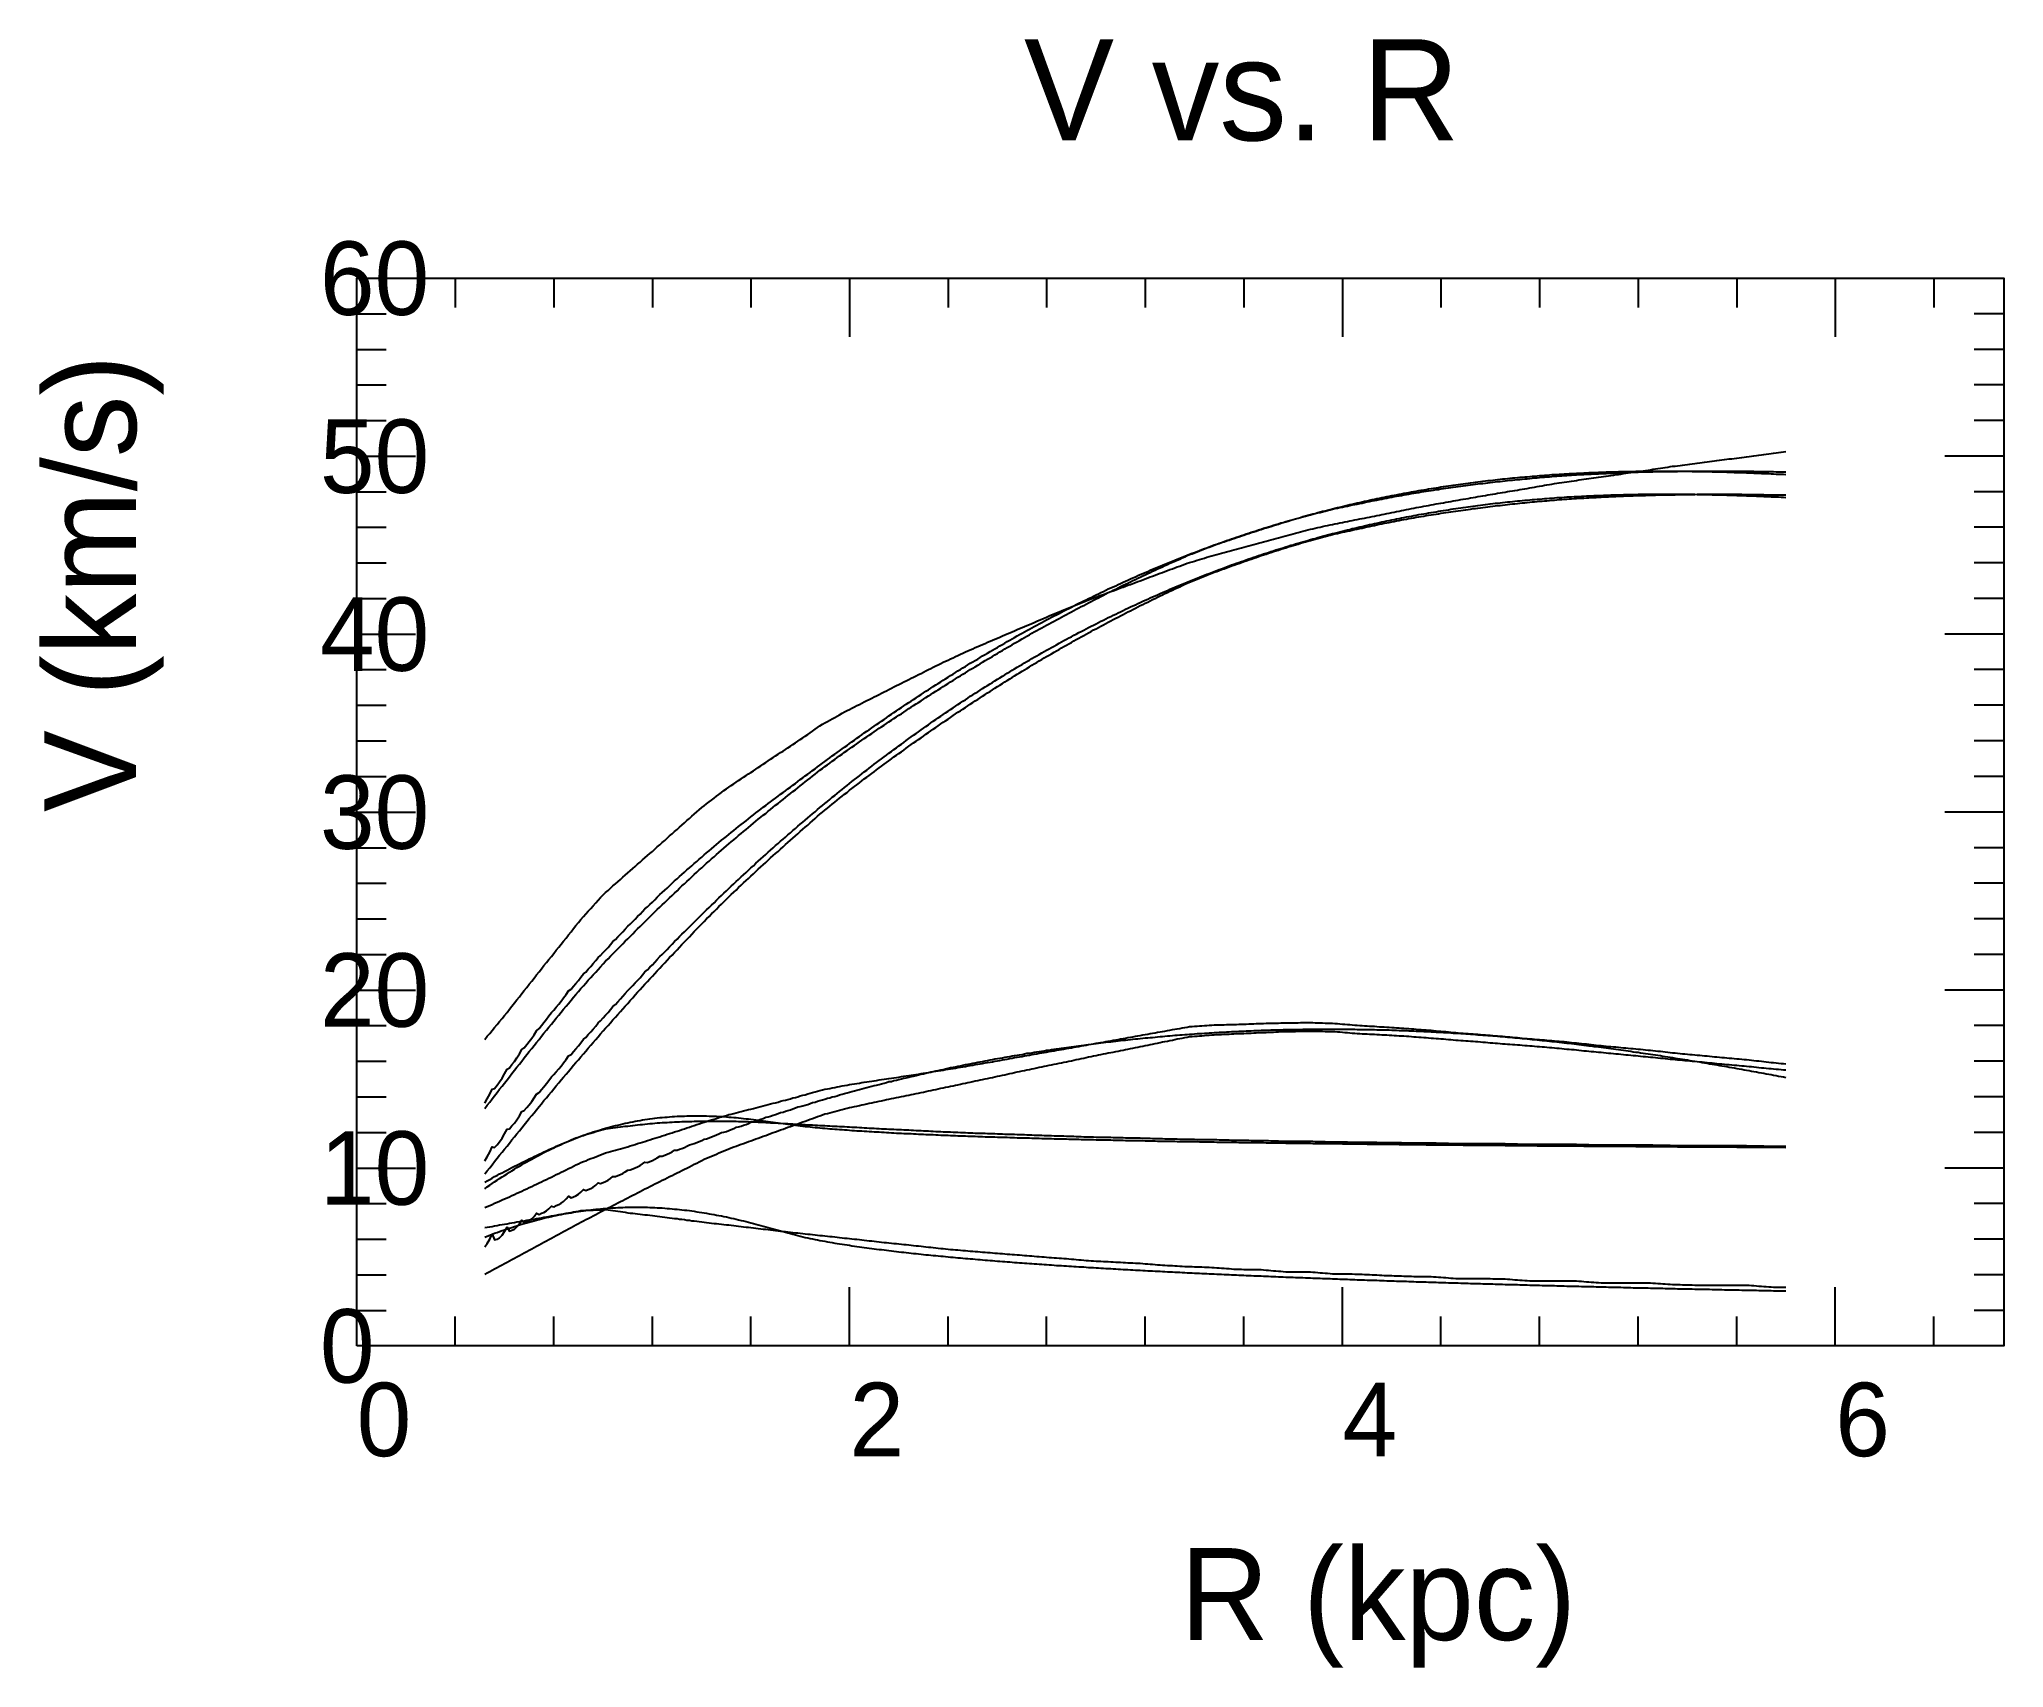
# Model space of a CAD drawing. Extents: x -35 to 179, y -35 to 142.
import ezdxf

# ---------------------------------------------------------------- set-up
doc = ezdxf.new("R2010")
doc.units = 0

msp = doc.modelspace()

# ---------------------------------------------------------------- texts
at = {"color": 0}
for s, height, p in [('V vs. R', 11, (72.6, 131.19)), ('60', 8, (-4, 112.19)), ('50', 8, (-4, 92.82)), ('40', 8, (-4, 73.46)), ('30', 8, (-4, 54.09)), ('20', 8, (-4, 34.73)), ('10', 8, (-4, 15.36)), ('0', 8, (-4, -4)), ('0', 8, (0, -12)), ('2', 8, (53.62, -12)), ('4', 8, (107.25, -12)), ('6', 8, (160.87, -12)), ('R (kpc)', 10, (89.6, -32))]:
    msp.add_text(s, height=height, dxfattribs=at).set_placement(p)
msp.add_text('V (km/s)', height=10, rotation=90, dxfattribs=at).set_placement((-24, 58.09))

# ---------------------------------------------------------------- linework, layer by layer
at = {"color": 0}
for p, q in [((10.72, 116.19), (10.72, 112.99)), ((21.45, 116.19), (21.45, 112.99)), ((32.17, 116.19), (32.17, 112.99)), ((42.9, 116.19), (42.9, 112.99)), ((53.62, 116.19), (53.62, 109.79)), ((64.35, 116.19), (64.35, 112.99)), ((75.07, 116.19), (75.07, 112.99)), ((85.8, 116.19), (85.8, 112.99)), ((96.52, 116.19), (96.52, 112.99)), ((107.25, 116.19), (107.25, 109.79)), ((117.97, 116.19), (117.97, 112.99)), ((128.7, 116.19), (128.7, 112.99)), ((139.42, 116.19), (139.42, 112.99)), ((150.15, 116.19), (150.15, 112.99)), ((160.87, 116.19), (160.87, 109.79)), ((171.6, 116.19), (171.6, 112.99)), ((0, 112.31), (3.2, 112.31)), ((179.2, 112.31), (176, 112.31)), ((0, 108.44), (3.2, 108.44)), ((179.2, 108.44), (176, 108.44)), ((0, 104.57), (3.2, 104.57)), ((179.2, 104.57), (176, 104.57)), ((0, 100.7), (3.2, 100.7)), ((179.2, 100.7), (176, 100.7)), ((0, 96.82), (6.4, 96.82)), ((179.2, 96.82), (172.8, 96.82)), ((0, 92.95), (3.2, 92.95)), ((179.2, 92.95), (176, 92.95)), ((0, 89.08), (3.2, 89.08)), ((179.2, 89.08), (176, 89.08)), ((0, 85.2), (3.2, 85.2)), ((179.2, 85.2), (176, 85.2)), ((0, 81.33), (3.2, 81.33)), ((179.2, 81.33), (176, 81.33)), ((0, 77.46), (6.4, 77.46)), ((179.2, 77.46), (172.8, 77.46)), ((0, 73.59), (3.2, 73.59)), ((179.2, 73.59), (176, 73.59)), ((0, 69.71), (3.2, 69.71)), ((179.2, 69.71), (176, 69.71)), ((0, 65.84), (3.2, 65.84)), ((179.2, 65.84), (176, 65.84)), ((0, 61.97), (3.2, 61.97)), ((179.2, 61.97), (176, 61.97)), ((0, 58.09), (6.4, 58.09)), ((179.2, 58.09), (172.8, 58.09)), ((0, 54.22), (3.2, 54.22)), ((179.2, 54.22), (176, 54.22)), ((0, 50.35), (3.2, 50.35)), ((179.2, 50.35), (176, 50.35)), ((0, 46.47), (3.2, 46.47)), ((179.2, 46.47), (176, 46.47)), ((0, 42.6), (3.2, 42.6)), ((179.2, 42.6), (176, 42.6)), ((0, 38.73), (6.4, 38.73)), ((179.2, 38.73), (172.8, 38.73)), ((0, 34.86), (3.2, 34.86)), ((179.2, 34.86), (176, 34.86)), ((0, 30.98), (3.2, 30.98)), ((179.2, 30.98), (176, 30.98)), ((0, 27.11), (3.2, 27.11)), ((179.2, 27.11), (176, 27.11)), ((0, 23.24), (3.2, 23.24)), ((179.2, 23.24), (176, 23.24)), ((0, 19.36), (6.4, 19.36)), ((179.2, 19.36), (172.8, 19.36)), ((0, 15.49), (3.2, 15.49)), ((179.2, 15.49), (176, 15.49)), ((0, 11.62), (3.2, 11.62)), ((179.2, 11.62), (176, 11.62)), ((0, 7.75), (3.2, 7.75)), ((179.2, 7.75), (176, 7.75)), ((53.62, 0), (53.62, 6.4)), ((107.25, 0), (107.25, 6.4)), ((160.87, 0), (160.87, 6.4)), ((0, 3.87), (3.2, 3.87)), ((10.72, 0), (10.72, 3.2)), ((21.45, 0), (21.45, 3.2)), ((32.17, 0), (32.17, 3.2)), ((42.9, 0), (42.9, 3.2)), ((64.35, 0), (64.35, 3.2)), ((75.07, 0), (75.07, 3.2)), ((85.8, 0), (85.8, 3.2)), ((96.52, 0), (96.52, 3.2)), ((117.97, 0), (117.97, 3.2)), ((128.7, 0), (128.7, 3.2)), ((139.42, 0), (139.42, 3.2)), ((150.15, 0), (150.15, 3.2)), ((171.6, 0), (171.6, 3.2)), ((179.2, 3.87), (176, 3.87))]:
    msp.add_line(p, q, dxfattribs=at)
msp.add_lwpolyline([(0, 0), (0, 116.19), (179.2, 116.19), (179.2, 0)], close=True, dxfattribs=at)
at = {"color": 6}
for points in [[(13.94, 33.36), (14.21, 33.69), (14.48, 34.01), (14.75, 34.33), (15.01, 34.65), (15.28, 34.97), (15.55, 35.3), (15.82, 35.62), (16.09, 35.96), (16.36, 36.3), (16.62, 36.64), (16.89, 36.98), (17.16, 37.32), (17.43, 37.66), (17.7, 38), (17.96, 38.34), (18.23, 38.68), (18.5, 39.02), (18.77, 39.35), (19.04, 39.69), (19.3, 40.03), (19.57, 40.37), (19.84, 40.7), (20.11, 41.04), (20.38, 41.38), (20.65, 41.71), (20.91, 42.04), (21.18, 42.38), (21.45, 42.71), (21.72, 43.05), (21.99, 43.38), (22.25, 43.71), (22.52, 44.05), (22.79, 44.39), (23.06, 44.73), (23.33, 45.07), (23.59, 45.41), (23.86, 45.75), (24.13, 46.09), (24.4, 46.42), (24.67, 46.73), (24.94, 47.02), (25.2, 47.32), (25.47, 47.61), (25.74, 47.9), (26.01, 48.2), (26.28, 48.49), (26.54, 48.78), (26.81, 49.08), (27.08, 49.33), (27.35, 49.57), (27.62, 49.81), (27.88, 50.05), (28.15, 50.29), (28.42, 50.52), (28.69, 50.76), (28.96, 51), (29.23, 51.24), (29.49, 51.48), (29.76, 51.71), (30.03, 51.95), (30.3, 52.18), (30.57, 52.42), (30.83, 52.65), (31.1, 52.88), (31.37, 53.12), (31.64, 53.35), (31.91, 53.58), (32.17, 53.82), (32.44, 54.06), (32.71, 54.3), (32.98, 54.53), (33.25, 54.77), (33.52, 55.01), (33.78, 55.25), (34.05, 55.49), (34.32, 55.73), (34.59, 55.97), (34.86, 56.21), (35.12, 56.45), (35.39, 56.68), (35.66, 56.92), (35.93, 57.16), (36.2, 57.4), (36.46, 57.64), (36.73, 57.87), (37, 58.11), (37.27, 58.35), (37.54, 58.59), (37.81, 58.78), (38.07, 58.99), (38.34, 59.19), (38.61, 59.4), (38.88, 59.61), (39.15, 59.81), (39.41, 60.02), (39.68, 60.22), (39.95, 60.43), (40.22, 60.62), (40.49, 60.8), (40.75, 60.98), (41.02, 61.16), (41.29, 61.34), (41.56, 61.52), (41.83, 61.7), (42.1, 61.88), (42.36, 62.06), (42.63, 62.24), (42.9, 62.41), (43.17, 62.59), (43.44, 62.77), (43.7, 62.95), (43.97, 63.13), (44.24, 63.3), (44.51, 63.48), (44.78, 63.66), (45.04, 63.84), (45.31, 64.02), (45.58, 64.2), (45.85, 64.38), (46.12, 64.56), (46.39, 64.73), (46.65, 64.91), (46.92, 65.09), (47.19, 65.27), (47.46, 65.45), (47.73, 65.63), (47.99, 65.81), (48.26, 65.99), (48.53, 66.18), (48.8, 66.36), (49.07, 66.55), (49.33, 66.73), (49.6, 66.91), (49.87, 67.1), (50.14, 67.28), (50.41, 67.46), (50.68, 67.65), (50.94, 67.79), (51.21, 67.94), (51.48, 68.09), (51.75, 68.24), (52.02, 68.39), (52.28, 68.54), (52.55, 68.69), (52.82, 68.84), (53.09, 68.99), (53.36, 69.14), (53.62, 69.27), (53.89, 69.41), (54.16, 69.54), (54.43, 69.68), (54.7, 69.81), (54.97, 69.95), (55.23, 70.08), (55.5, 70.22), (55.77, 70.35), (56.04, 70.49), (56.31, 70.62), (56.57, 70.76), (56.84, 70.89), (57.11, 71.03), (57.38, 71.17), (57.65, 71.3), (57.91, 71.44), (58.18, 71.58), (58.45, 71.71), (58.72, 71.85), (58.99, 71.98), (59.26, 72.11), (59.52, 72.25), (59.79, 72.38), (60.06, 72.52), (60.33, 72.65), (60.6, 72.78), (60.86, 72.92), (61.13, 73.05), (61.4, 73.19), (61.67, 73.32), (61.94, 73.45), (62.2, 73.59), (62.47, 73.72), (62.74, 73.86), (63.01, 73.99), (63.28, 74.12), (63.55, 74.26), (63.81, 74.39), (64.08, 74.52), (64.35, 74.64), (64.62, 74.77), (64.89, 74.89), (65.15, 75.02), (65.42, 75.14), (65.69, 75.27), (65.96, 75.39), (66.23, 75.52), (66.49, 75.64), (66.76, 75.76), (67.03, 75.87), (67.3, 75.99), (67.57, 76.1), (67.84, 76.22), (68.1, 76.33), (68.37, 76.45), (68.64, 76.57), (68.91, 76.68), (69.18, 76.8), (69.44, 76.91), (69.71, 77.03), (69.98, 77.14), (70.25, 77.26), (70.52, 77.37), (70.78, 77.49), (71.05, 77.6), (71.32, 77.72), (71.59, 77.83), (71.86, 77.95), (72.13, 78.06), (72.39, 78.17), (72.66, 78.29), (72.93, 78.4), (73.2, 78.52), (73.47, 78.63), (73.73, 78.74), (74, 78.86), (74.27, 78.97), (74.54, 79.09), (74.81, 79.2), (75.07, 79.31), (75.34, 79.43), (75.61, 79.54), (75.88, 79.66), (76.15, 79.77), (76.42, 79.88), (76.68, 80), (76.95, 80.11), (77.22, 80.22), (77.49, 80.33), (77.76, 80.44), (78.02, 80.54), (78.29, 80.65), (78.56, 80.76), (78.83, 80.87), (79.1, 80.97), (79.36, 81.08), (79.63, 81.19), (79.9, 81.29), (80.17, 81.39), (80.44, 81.49), (80.71, 81.59), (80.97, 81.68), (81.24, 81.78), (81.51, 81.88), (81.78, 81.98), (82.05, 82.08), (82.31, 82.18), (82.58, 82.28), (82.85, 82.38), (83.12, 82.48), (83.39, 82.58), (83.65, 82.67), (83.92, 82.77), (84.19, 82.87), (84.46, 82.97), (84.73, 83.07), (84.99, 83.17), (85.26, 83.27), (85.53, 83.37), (85.8, 83.48), (86.07, 83.58), (86.34, 83.68), (86.6, 83.78), (86.87, 83.88), (87.14, 83.98), (87.41, 84.08), (87.68, 84.18), (87.94, 84.28), (88.21, 84.38), (88.48, 84.48), (88.75, 84.57), (89.02, 84.67), (89.28, 84.77), (89.55, 84.87), (89.82, 84.97), (90.09, 85.07), (90.36, 85.17), (90.63, 85.24), (90.89, 85.32), (91.16, 85.41), (91.43, 85.49), (91.7, 85.57), (91.97, 85.65), (92.23, 85.73), (92.5, 85.82), (92.77, 85.9), (93.04, 85.98), (93.31, 86.05), (93.57, 86.12), (93.84, 86.2), (94.11, 86.27), (94.38, 86.34), (94.65, 86.41), (94.92, 86.49), (95.18, 86.56), (95.45, 86.63), (95.72, 86.71), (95.99, 86.78), (96.26, 86.85), (96.52, 86.93), (96.79, 87), (97.06, 87.07), (97.33, 87.15), (97.6, 87.22), (97.86, 87.29), (98.13, 87.36), (98.4, 87.44), (98.67, 87.51), (98.94, 87.58), (99.21, 87.65), (99.47, 87.72), (99.74, 87.79), (100.01, 87.86), (100.28, 87.93), (100.55, 88), (100.81, 88.07), (101.08, 88.15), (101.35, 88.22), (101.62, 88.3), (101.89, 88.37), (102.15, 88.44), (102.42, 88.52), (102.69, 88.59), (102.96, 88.67), (103.23, 88.74), (103.5, 88.81), (103.76, 88.87), (104.03, 88.93), (104.3, 88.99), (104.57, 89.05), (104.84, 89.11), (105.1, 89.17), (105.37, 89.23), (105.64, 89.28), (105.91, 89.34), (106.18, 89.4), (106.44, 89.45), (106.71, 89.51), (106.98, 89.56), (107.25, 89.61), (107.52, 89.67), (107.79, 89.72), (108.05, 89.77), (108.32, 89.83), (108.59, 89.88), (108.86, 89.93), (109.13, 89.99), (109.39, 90.04), (109.66, 90.09), (109.93, 90.14), (110.2, 90.2), (110.47, 90.25), (110.73, 90.3), (111, 90.36), (111.27, 90.41), (111.54, 90.46), (111.81, 90.52), (112.08, 90.57), (112.34, 90.63), (112.61, 90.69), (112.88, 90.74), (113.15, 90.8), (113.42, 90.85), (113.68, 90.91), (113.95, 90.96), (114.22, 91.02), (114.49, 91.07), (114.76, 91.12), (115.02, 91.17), (115.29, 91.22), (115.56, 91.27), (115.83, 91.32), (116.1, 91.37), (116.37, 91.42), (116.63, 91.47), (116.9, 91.52), (117.17, 91.57), (117.44, 91.62), (117.71, 91.66), (117.97, 91.71), (118.24, 91.76), (118.51, 91.81), (118.78, 91.86), (119.05, 91.9), (119.31, 91.95), (119.58, 92), (119.85, 92.04), (120.12, 92.09), (120.39, 92.14), (120.66, 92.18), (120.92, 92.23), (121.19, 92.28), (121.46, 92.32), (121.73, 92.37), (122, 92.42), (122.26, 92.46), (122.53, 92.51), (122.8, 92.55), (123.07, 92.6), (123.34, 92.64), (123.6, 92.69), (123.87, 92.73), (124.14, 92.78), (124.41, 92.82), (124.68, 92.87), (124.95, 92.91), (125.21, 92.96), (125.48, 93.01), (125.75, 93.05), (126.02, 93.1), (126.29, 93.14), (126.55, 93.19), (126.82, 93.23), (127.09, 93.28), (127.36, 93.32), (127.63, 93.37), (127.89, 93.42), (128.16, 93.46), (128.43, 93.51), (128.7, 93.56), (128.97, 93.6), (129.24, 93.65), (129.5, 93.7), (129.77, 93.74), (130.04, 93.79), (130.31, 93.83), (130.58, 93.87), (130.84, 93.91), (131.11, 93.95), (131.38, 93.99), (131.65, 94.03), (131.92, 94.07), (132.18, 94.11), (132.45, 94.15), (132.72, 94.19), (132.99, 94.23), (133.26, 94.27), (133.53, 94.31), (133.79, 94.35), (134.06, 94.39), (134.33, 94.43), (134.6, 94.47), (134.87, 94.5), (135.13, 94.54), (135.4, 94.58), (135.67, 94.62), (135.94, 94.66), (136.21, 94.69), (136.47, 94.73), (136.74, 94.77), (137.01, 94.81), (137.28, 94.84), (137.55, 94.88), (137.82, 94.92), (138.08, 94.96), (138.35, 95), (138.62, 95.04), (138.89, 95.07), (139.16, 95.11), (139.42, 95.15), (139.69, 95.19), (139.96, 95.23), (140.23, 95.27), (140.5, 95.31), (140.76, 95.35), (141.03, 95.39), (141.3, 95.43), (141.57, 95.47), (141.84, 95.51), (142.11, 95.55), (142.37, 95.59), (142.64, 95.63), (142.91, 95.68), (143.18, 95.72), (143.45, 95.75), (143.71, 95.78), (143.98, 95.81), (144.25, 95.85), (144.52, 95.88), (144.79, 95.91), (145.05, 95.95), (145.32, 95.98), (145.59, 96.01), (145.86, 96.05), (146.13, 96.08), (146.4, 96.12), (146.66, 96.16), (146.93, 96.19), (147.2, 96.23), (147.47, 96.27), (147.74, 96.3), (148, 96.34), (148.27, 96.38), (148.54, 96.41), (148.81, 96.45), (149.08, 96.48), (149.34, 96.52), (149.61, 96.55), (149.88, 96.58), (150.15, 96.62), (150.42, 96.65), (150.69, 96.69), (150.95, 96.72), (151.22, 96.76), (151.49, 96.79), (151.76, 96.82), (152.03, 96.86), (152.29, 96.89), (152.56, 96.93), (152.83, 96.96), (153.1, 97), (153.37, 97.03), (153.63, 97.06), (153.9, 97.1), (154.17, 97.14), (154.44, 97.17), (154.71, 97.21), (154.98, 97.25), (155.24, 97.28), (155.51, 97.32)], [(13.94, 7.81), (14.21, 7.96), (14.48, 8.1), (14.75, 8.24), (15.01, 8.39), (15.28, 8.53), (15.55, 8.68), (15.82, 8.82), (16.09, 8.96), (16.36, 9.11), (16.62, 9.25), (16.89, 9.4), (17.16, 9.54), (17.43, 9.69), (17.7, 9.84), (17.96, 9.98), (18.23, 10.13), (18.5, 10.28), (18.77, 10.42), (19.04, 10.57), (19.3, 10.71), (19.57, 10.86), (19.84, 11.01), (20.11, 11.15), (20.38, 11.3), (20.65, 11.44), (20.91, 11.59), (21.18, 11.74), (21.45, 11.88), (21.72, 12.03), (21.99, 12.17), (22.25, 12.32), (22.52, 12.46), (22.79, 12.6), (23.06, 12.74), (23.33, 12.89), (23.59, 13.03), (23.86, 13.17), (24.13, 13.31), (24.4, 13.46), (24.67, 13.6), (24.94, 13.74), (25.2, 13.88), (25.47, 14.02), (25.74, 14.17), (26.01, 14.31), (26.28, 14.45), (26.54, 14.59), (26.81, 14.73), (27.08, 14.87), (27.35, 15.01), (27.62, 15.15), (27.88, 15.29), (28.15, 15.43), (28.42, 15.57), (28.69, 15.71), (28.96, 15.84), (29.23, 15.98), (29.49, 16.12), (29.76, 16.26), (30.03, 16.4), (30.3, 16.53), (30.57, 16.67), (30.83, 16.81), (31.1, 16.94), (31.37, 17.08), (31.64, 17.22), (31.91, 17.36), (32.17, 17.49), (32.44, 17.63), (32.71, 17.76), (32.98, 17.9), (33.25, 18.03), (33.52, 18.16), (33.78, 18.29), (34.05, 18.43), (34.32, 18.56), (34.59, 18.69), (34.86, 18.83), (35.12, 18.96), (35.39, 19.09), (35.66, 19.23), (35.93, 19.36), (36.2, 19.5), (36.46, 19.63), (36.73, 19.77), (37, 19.9), (37.27, 20.04), (37.54, 20.17), (37.81, 20.31), (38.07, 20.42), (38.34, 20.53), (38.61, 20.65), (38.88, 20.77), (39.15, 20.88), (39.41, 21), (39.68, 21.11), (39.95, 21.23), (40.22, 21.35), (40.49, 21.45), (40.75, 21.55), (41.02, 21.65), (41.29, 21.74), (41.56, 21.84), (41.83, 21.94), (42.1, 22.04), (42.36, 22.13), (42.63, 22.23), (42.9, 22.33), (43.17, 22.43), (43.44, 22.52), (43.7, 22.62), (43.97, 22.72), (44.24, 22.82), (44.51, 22.91), (44.78, 23.01), (45.04, 23.11), (45.31, 23.21), (45.58, 23.3), (45.85, 23.4), (46.12, 23.5), (46.39, 23.59), (46.65, 23.69), (46.92, 23.79), (47.19, 23.89), (47.46, 23.98), (47.73, 24.08), (47.99, 24.18), (48.26, 24.28), (48.53, 24.37), (48.8, 24.47), (49.07, 24.57), (49.33, 24.66), (49.6, 24.76), (49.87, 24.85), (50.14, 24.95), (50.41, 25.05), (50.68, 25.14), (50.94, 25.24), (51.21, 25.3), (51.48, 25.37), (51.75, 25.44), (52.02, 25.51), (52.28, 25.58), (52.55, 25.65), (52.82, 25.72), (53.09, 25.79), (53.36, 25.86), (53.62, 25.93), (53.89, 25.99), (54.16, 26.05), (54.43, 26.1), (54.7, 26.16), (54.97, 26.22), (55.23, 26.28), (55.5, 26.34), (55.77, 26.4), (56.04, 26.46), (56.31, 26.51), (56.57, 26.57), (56.84, 26.63), (57.11, 26.68), (57.38, 26.74), (57.65, 26.8), (57.91, 26.85), (58.18, 26.91), (58.45, 26.97), (58.72, 27.02), (58.99, 27.08), (59.26, 27.13), (59.52, 27.19), (59.79, 27.24), (60.06, 27.3), (60.33, 27.35), (60.6, 27.41), (60.86, 27.46), (61.13, 27.52), (61.4, 27.58), (61.67, 27.63), (61.94, 27.69), (62.2, 27.75), (62.47, 27.81), (62.74, 27.86), (63.01, 27.92), (63.28, 27.98), (63.55, 28.04), (63.81, 28.09), (64.08, 28.15), (64.35, 28.21), (64.62, 28.26), (64.89, 28.32), (65.15, 28.38), (65.42, 28.43), (65.69, 28.49), (65.96, 28.55), (66.23, 28.6), (66.49, 28.66), (66.76, 28.72), (67.03, 28.77), (67.3, 28.83), (67.57, 28.88), (67.84, 28.94), (68.1, 29), (68.37, 29.05), (68.64, 29.11), (68.91, 29.17), (69.18, 29.22), (69.44, 29.28), (69.71, 29.34), (69.98, 29.4), (70.25, 29.46), (70.52, 29.51), (70.78, 29.57), (71.05, 29.63), (71.32, 29.69), (71.59, 29.75), (71.86, 29.81), (72.13, 29.87), (72.39, 29.92), (72.66, 29.98), (72.93, 30.04), (73.2, 30.09), (73.47, 30.15), (73.73, 30.2), (74, 30.26), (74.27, 30.32), (74.54, 30.37), (74.81, 30.43), (75.07, 30.49), (75.34, 30.54), (75.61, 30.6), (75.88, 30.65), (76.15, 30.71), (76.42, 30.76), (76.68, 30.82), (76.95, 30.87), (77.22, 30.93), (77.49, 30.98), (77.76, 31.04), (78.02, 31.1), (78.29, 31.16), (78.56, 31.21), (78.83, 31.27), (79.1, 31.33), (79.36, 31.39), (79.63, 31.45), (79.9, 31.5), (80.17, 31.56), (80.44, 31.61), (80.71, 31.66), (80.97, 31.72), (81.24, 31.77), (81.51, 31.82), (81.78, 31.88), (82.05, 31.93), (82.31, 31.98), (82.58, 32.03), (82.85, 32.09), (83.12, 32.14), (83.39, 32.2), (83.65, 32.25), (83.92, 32.31), (84.19, 32.36), (84.46, 32.41), (84.73, 32.47), (84.99, 32.52), (85.26, 32.58), (85.53, 32.63), (85.8, 32.69), (86.07, 32.74), (86.34, 32.8), (86.6, 32.85), (86.87, 32.91), (87.14, 32.96), (87.41, 33.02), (87.68, 33.08), (87.94, 33.13), (88.21, 33.18), (88.48, 33.24), (88.75, 33.29), (89.02, 33.34), (89.28, 33.4), (89.55, 33.45), (89.82, 33.5), (90.09, 33.56), (90.36, 33.61), (90.63, 33.66), (90.89, 33.67), (91.16, 33.69), (91.43, 33.72), (91.7, 33.74), (91.97, 33.76), (92.23, 33.78), (92.5, 33.81), (92.77, 33.83), (93.04, 33.85), (93.31, 33.87), (93.57, 33.88), (93.84, 33.89), (94.11, 33.9), (94.38, 33.92), (94.65, 33.93), (94.92, 33.94), (95.18, 33.95), (95.45, 33.96), (95.72, 33.98), (95.99, 33.99), (96.26, 34), (96.52, 34.01), (96.79, 34.03), (97.06, 34.04), (97.33, 34.05), (97.6, 34.06), (97.86, 34.07), (98.13, 34.09), (98.4, 34.1), (98.67, 34.11), (98.94, 34.12), (99.21, 34.13), (99.47, 34.15), (99.74, 34.16), (100.01, 34.17), (100.28, 34.18), (100.55, 34.2), (100.81, 34.21), (101.08, 34.22), (101.35, 34.22), (101.62, 34.23), (101.89, 34.23), (102.15, 34.23), (102.42, 34.24), (102.69, 34.24), (102.96, 34.24), (103.23, 34.25), (103.5, 34.25), (103.76, 34.25), (104.03, 34.25), (104.3, 34.25), (104.57, 34.24), (104.84, 34.24), (105.1, 34.24), (105.37, 34.23), (105.64, 34.23), (105.91, 34.23), (106.18, 34.22), (106.44, 34.22), (106.71, 34.19), (106.98, 34.17), (107.25, 34.15), (107.52, 34.12), (107.79, 34.1), (108.05, 34.08), (108.32, 34.05), (108.59, 34.03), (108.86, 34.01), (109.13, 33.98), (109.39, 33.97), (109.66, 33.96), (109.93, 33.95), (110.2, 33.93), (110.47, 33.92), (110.73, 33.91), (111, 33.89), (111.27, 33.88), (111.54, 33.87), (111.81, 33.85), (112.08, 33.84), (112.34, 33.82), (112.61, 33.81), (112.88, 33.79), (113.15, 33.78), (113.42, 33.76), (113.68, 33.74), (113.95, 33.73), (114.22, 33.71), (114.49, 33.69), (114.76, 33.67), (115.02, 33.65), (115.29, 33.63), (115.56, 33.61), (115.83, 33.59), (116.1, 33.57), (116.37, 33.55), (116.63, 33.53), (116.9, 33.5), (117.17, 33.48), (117.44, 33.46), (117.71, 33.44), (117.97, 33.42), (118.24, 33.4), (118.51, 33.38), (118.78, 33.36), (119.05, 33.34), (119.31, 33.32), (119.58, 33.29), (119.85, 33.27), (120.12, 33.25), (120.39, 33.23), (120.66, 33.21), (120.92, 33.19), (121.19, 33.17), (121.46, 33.15), (121.73, 33.13), (122, 33.11), (122.26, 33.08), (122.53, 33.06), (122.8, 33.04), (123.07, 33.02), (123.34, 33), (123.6, 32.98), (123.87, 32.96), (124.14, 32.94), (124.41, 32.92), (124.68, 32.89), (124.95, 32.87), (125.21, 32.85), (125.48, 32.83), (125.75, 32.81), (126.02, 32.79), (126.29, 32.77), (126.55, 32.75), (126.82, 32.73), (127.09, 32.71), (127.36, 32.68), (127.63, 32.66), (127.89, 32.64), (128.16, 32.62), (128.43, 32.6), (128.7, 32.57), (128.97, 32.55), (129.24, 32.53), (129.5, 32.51), (129.77, 32.49), (130.04, 32.46), (130.31, 32.44), (130.58, 32.41), (130.84, 32.39), (131.11, 32.36), (131.38, 32.34), (131.65, 32.31), (131.92, 32.29), (132.18, 32.26), (132.45, 32.24), (132.72, 32.21), (132.99, 32.18), (133.26, 32.16), (133.53, 32.13), (133.79, 32.11), (134.06, 32.08), (134.33, 32.05), (134.6, 32.03), (134.87, 32), (135.13, 31.97), (135.4, 31.95), (135.67, 31.92), (135.94, 31.89), (136.21, 31.87), (136.47, 31.84), (136.74, 31.82), (137.01, 31.79), (137.28, 31.77), (137.55, 31.74), (137.82, 31.72), (138.08, 31.69), (138.35, 31.67), (138.62, 31.64), (138.89, 31.61), (139.16, 31.59), (139.42, 31.56), (139.69, 31.54), (139.96, 31.51), (140.23, 31.49), (140.5, 31.46), (140.76, 31.44), (141.03, 31.41), (141.3, 31.38), (141.57, 31.36), (141.84, 31.33), (142.11, 31.3), (142.37, 31.28), (142.64, 31.25), (142.91, 31.22), (143.18, 31.2), (143.45, 31.17), (143.71, 31.15), (143.98, 31.12), (144.25, 31.1), (144.52, 31.07), (144.79, 31.05), (145.05, 31.03), (145.32, 31), (145.59, 30.98), (145.86, 30.95), (146.13, 30.93), (146.4, 30.9), (146.66, 30.87), (146.93, 30.85), (147.2, 30.82), (147.47, 30.79), (147.74, 30.77), (148, 30.74), (148.27, 30.71), (148.54, 30.69), (148.81, 30.66), (149.08, 30.64), (149.34, 30.61), (149.61, 30.59), (149.88, 30.56), (150.15, 30.54), (150.42, 30.52), (150.69, 30.49), (150.95, 30.47), (151.22, 30.44), (151.49, 30.42), (151.76, 30.39), (152.03, 30.36), (152.29, 30.34), (152.56, 30.31), (152.83, 30.28), (153.1, 30.26), (153.37, 30.23), (153.63, 30.2), (153.9, 30.18), (154.17, 30.15), (154.44, 30.13), (154.71, 30.1), (154.98, 30.08), (155.24, 30.06), (155.51, 30.03)]]:
    msp.add_lwpolyline(points, dxfattribs=at)
at = {"color": 3}
for points in [[(13.94, 26.42), (14.21, 26.89), (14.48, 27.4), (14.75, 27.95), (15.01, 28.01), (15.28, 28.36), (15.55, 28.73), (15.82, 29.15), (16.09, 29.62), (16.36, 30.12), (16.62, 30.26), (16.89, 30.61), (17.16, 30.96), (17.43, 31.35), (17.7, 31.78), (17.96, 32.24), (18.23, 32.43), (18.5, 32.79), (18.77, 33.11), (19.04, 33.48), (19.3, 33.87), (19.57, 34.3), (19.84, 34.53), (20.11, 34.87), (20.38, 35.2), (20.65, 35.54), (20.91, 35.91), (21.18, 36.3), (21.45, 36.55), (21.72, 36.88), (21.99, 37.2), (22.25, 37.53), (22.52, 37.87), (22.79, 38.24), (23.06, 38.63), (23.33, 38.82), (23.59, 39.14), (23.86, 39.44), (24.13, 39.77), (24.4, 40.12), (24.67, 40.48), (24.94, 40.69), (25.2, 41.01), (25.47, 41.3), (25.74, 41.6), (26.01, 41.93), (26.28, 42.27), (26.54, 42.5), (26.81, 42.81), (27.08, 43.08), (27.35, 43.37), (27.62, 43.68), (27.88, 44), (28.15, 44.23), (28.42, 44.52), (28.69, 44.8), (28.96, 45.07), (29.23, 45.36), (29.49, 45.66), (29.76, 45.91), (30.03, 46.18), (30.3, 46.45), (30.57, 46.72), (30.83, 46.99), (31.1, 47.28), (31.37, 47.57), (31.64, 47.78), (31.91, 48.05), (32.17, 48.3), (32.44, 48.56), (32.71, 48.83), (32.98, 49.11), (33.25, 49.33), (33.52, 49.59), (33.78, 49.83), (34.05, 50.08), (34.32, 50.34), (34.59, 50.6), (34.86, 50.82), (35.12, 51.08), (35.39, 51.3), (35.66, 51.54), (35.93, 51.79), (36.2, 52.04), (36.46, 52.26), (36.73, 52.49), (37, 52.73), (37.27, 52.96), (37.54, 53.19), (37.81, 53.43), (38.07, 53.65), (38.34, 53.87), (38.61, 54.11), (38.88, 54.33), (39.15, 54.55), (39.41, 54.78), (39.68, 55.02), (39.95, 55.21), (40.22, 55.44), (40.49, 55.65), (40.75, 55.87), (41.02, 56.09), (41.29, 56.32), (41.56, 56.51), (41.83, 56.74), (42.1, 56.94), (42.36, 57.15), (42.63, 57.36), (42.9, 57.58), (43.17, 57.78), (43.44, 58), (43.7, 58.2), (43.97, 58.4), (44.24, 58.61), (44.51, 58.82), (44.78, 59.01), (45.04, 59.22), (45.31, 59.43), (45.58, 59.62), (45.85, 59.82), (46.12, 60.03), (46.39, 60.22), (46.65, 60.42), (46.92, 60.63), (47.19, 60.82), (47.46, 61.02), (47.73, 61.22), (47.99, 61.43), (48.26, 61.62), (48.53, 61.83), (48.8, 62.02), (49.07, 62.21), (49.33, 62.41), (49.6, 62.62), (49.87, 62.81), (50.14, 63.02), (50.41, 63.21), (50.68, 63.4), (50.94, 63.6), (51.21, 63.8), (51.48, 63.99), (51.75, 64.2), (52.02, 64.39), (52.28, 64.58), (52.55, 64.77), (52.82, 64.97), (53.09, 65.16), (53.36, 65.35), (53.62, 65.55), (53.89, 65.74), (54.16, 65.92), (54.43, 66.12), (54.7, 66.31), (54.97, 66.5), (55.23, 66.7), (55.5, 66.88), (55.77, 67.06), (56.04, 67.25), (56.31, 67.44), (56.57, 67.62), (56.84, 67.82), (57.11, 68), (57.38, 68.18), (57.65, 68.36), (57.91, 68.55), (58.18, 68.73), (58.45, 68.93), (58.72, 69.1), (58.99, 69.28), (59.26, 69.46), (59.52, 69.64), (59.79, 69.82), (60.06, 70.01), (60.33, 70.18), (60.6, 70.36), (60.86, 70.53), (61.13, 70.71), (61.4, 70.88), (61.67, 71.06), (61.94, 71.24), (62.2, 71.41), (62.47, 71.58), (62.74, 71.75), (63.01, 71.93), (63.28, 72.1), (63.55, 72.28), (63.81, 72.44), (64.08, 72.61), (64.35, 72.78), (64.62, 72.95), (64.89, 73.11), (65.15, 73.29), (65.42, 73.45), (65.69, 73.61), (65.96, 73.78), (66.23, 73.94), (66.49, 74.11), (66.76, 74.28), (67.03, 74.44), (67.3, 74.6), (67.57, 74.75), (67.84, 74.92), (68.1, 75.08), (68.37, 75.25), (68.64, 75.4), (68.91, 75.56), (69.18, 75.71), (69.44, 75.87), (69.71, 76.02), (69.98, 76.18), (70.25, 76.34), (70.52, 76.49), (70.78, 76.64), (71.05, 76.79), (71.32, 76.95), (71.59, 77.1), (71.86, 77.26), (72.13, 77.4), (72.39, 77.55), (72.66, 77.69), (72.93, 77.84), (73.2, 77.99), (73.47, 78.15), (73.73, 78.29), (74, 78.43), (74.27, 78.57), (74.54, 78.72), (74.81, 78.86), (75.07, 79.02), (75.34, 79.15), (75.61, 79.29), (75.88, 79.43), (76.15, 79.57), (76.42, 79.71), (76.68, 79.86), (76.95, 79.99), (77.22, 80.13), (77.49, 80.26), (77.76, 80.39), (78.02, 80.53), (78.29, 80.67), (78.56, 80.81), (78.83, 80.94), (79.1, 81.07), (79.36, 81.2), (79.63, 81.33), (79.9, 81.46), (80.17, 81.6), (80.44, 81.72), (80.71, 81.85), (80.97, 81.98), (81.24, 82.1), (81.51, 82.23), (81.78, 82.37), (82.05, 82.49), (82.31, 82.61), (82.58, 82.73), (82.85, 82.85), (83.12, 82.98), (83.39, 83.11), (83.65, 83.23), (83.92, 83.34), (84.19, 83.46), (84.46, 83.58), (84.73, 83.7), (84.99, 83.83), (85.26, 83.94), (85.53, 84.05), (85.8, 84.17), (86.07, 84.28), (86.34, 84.4), (86.6, 84.51), (86.87, 84.63), (87.14, 84.74), (87.41, 84.85), (87.68, 84.96), (87.94, 85.07), (88.21, 85.18), (88.48, 85.3), (88.75, 85.41), (89.02, 85.51), (89.28, 85.62), (89.55, 85.72), (89.82, 85.83), (90.09, 85.94), (90.36, 86.05), (90.63, 86.15), (90.89, 86.25), (91.16, 86.35), (91.43, 86.46), (91.7, 86.56), (91.97, 86.66), (92.23, 86.76), (92.5, 86.86), (92.77, 86.95), (93.04, 87.05), (93.31, 87.16), (93.57, 87.25), (93.84, 87.35), (94.11, 87.44), (94.38, 87.53), (94.65, 87.63), (94.92, 87.72), (95.18, 87.82), (95.45, 87.91), (95.72, 88), (95.99, 88.09), (96.26, 88.18), (96.52, 88.27), (96.79, 88.37), (97.06, 88.45), (97.33, 88.54), (97.6, 88.62), (97.86, 88.71), (98.13, 88.8), (98.4, 88.89), (98.67, 88.97), (98.94, 89.05), (99.21, 89.14), (99.47, 89.22), (99.74, 89.3), (100.01, 89.39), (100.28, 89.47), (100.55, 89.55), (100.81, 89.62), (101.08, 89.7), (101.35, 89.78), (101.62, 89.87), (101.89, 89.94), (102.15, 90.02), (102.42, 90.09), (102.69, 90.16), (102.96, 90.24), (103.23, 90.32), (103.5, 90.39), (103.76, 90.46), (104.03, 90.53), (104.3, 90.6), (104.57, 90.68), (104.84, 90.75), (105.1, 90.82), (105.37, 90.89), (105.64, 90.96), (105.91, 91.02), (106.18, 91.09), (106.44, 91.16), (106.71, 91.23), (106.98, 91.29), (107.25, 91.35), (107.52, 91.42), (107.79, 91.48), (108.05, 91.55), (108.32, 91.61), (108.59, 91.67), (108.86, 91.73), (109.13, 91.79), (109.39, 91.85), (109.66, 91.91), (109.93, 91.98), (110.2, 92.03), (110.47, 92.09), (110.73, 92.14), (111, 92.2), (111.27, 92.26), (111.54, 92.31), (111.81, 92.37), (112.08, 92.42), (112.34, 92.47), (112.61, 92.53), (112.88, 92.58), (113.15, 92.63), (113.42, 92.69), (113.68, 92.74), (113.95, 92.78), (114.22, 92.83), (114.49, 92.88), (114.76, 92.93), (115.02, 92.98), (115.29, 93.03), (115.56, 93.07), (115.83, 93.12), (116.1, 93.16), (116.37, 93.21), (116.63, 93.26), (116.9, 93.3), (117.17, 93.34), (117.44, 93.38), (117.71, 93.43), (117.97, 93.47), (118.24, 93.52), (118.51, 93.55), (118.78, 93.59), (119.05, 93.63), (119.31, 93.67), (119.58, 93.71), (119.85, 93.75), (120.12, 93.79), (120.39, 93.82), (120.66, 93.86), (120.92, 93.89), (121.19, 93.93), (121.46, 93.96), (121.73, 94), (122, 94.03), (122.26, 94.06), (122.53, 94.1), (122.8, 94.13), (123.07, 94.16), (123.34, 94.19), (123.6, 94.22), (123.87, 94.25), (124.14, 94.28), (124.41, 94.31), (124.68, 94.34), (124.95, 94.37), (125.21, 94.4), (125.48, 94.42), (125.75, 94.45), (126.02, 94.47), (126.29, 94.5), (126.55, 94.53), (126.82, 94.55), (127.09, 94.57), (127.36, 94.59), (127.63, 94.62), (127.89, 94.64), (128.16, 94.66), (128.43, 94.69), (128.7, 94.71), (128.97, 94.73), (129.24, 94.74), (129.5, 94.77), (129.77, 94.79), (130.04, 94.81), (130.31, 94.82), (130.58, 94.84), (130.84, 94.86), (131.11, 94.87), (131.38, 94.89), (131.65, 94.91), (131.92, 94.92), (132.18, 94.94), (132.45, 94.95), (132.72, 94.96), (132.99, 94.98), (133.26, 94.99), (133.53, 95.01), (133.79, 95.02), (134.06, 95.03), (134.33, 95.04), (134.6, 95.05), (134.87, 95.06), (135.13, 95.07), (135.4, 95.08), (135.67, 95.09), (135.94, 95.1), (136.21, 95.11), (136.47, 95.12), (136.74, 95.13), (137.01, 95.13), (137.28, 95.14), (137.55, 95.14), (137.82, 95.15), (138.08, 95.16), (138.35, 95.16), (138.62, 95.17), (138.89, 95.17), (139.16, 95.18), (139.42, 95.18), (139.69, 95.18), (139.96, 95.19), (140.23, 95.19), (140.5, 95.19), (140.76, 95.19), (141.03, 95.19), (141.3, 95.2), (141.57, 95.2), (141.84, 95.2), (142.11, 95.2), (142.37, 95.2), (142.64, 95.2), (142.91, 95.2), (143.18, 95.2), (143.45, 95.19), (143.71, 95.19), (143.98, 95.19), (144.25, 95.18), (144.52, 95.18), (144.79, 95.18), (145.05, 95.18), (145.32, 95.17), (145.59, 95.17), (145.86, 95.16), (146.13, 95.16), (146.4, 95.15), (146.66, 95.15), (146.93, 95.14), (147.2, 95.14), (147.47, 95.13), (147.74, 95.12), (148, 95.12), (148.27, 95.11), (148.54, 95.1), (148.81, 95.1), (149.08, 95.09), (149.34, 95.08), (149.61, 95.07), (149.88, 95.06), (150.15, 95.05), (150.42, 95.04), (150.69, 95.04), (150.95, 95.03), (151.22, 95.02), (151.49, 95.01), (151.76, 95), (152.03, 94.99), (152.29, 94.98), (152.56, 94.96), (152.83, 94.95), (153.1, 94.94), (153.37, 94.93), (153.63, 94.92), (153.9, 94.91), (154.17, 94.9), (154.44, 94.88), (154.71, 94.87), (154.98, 94.86), (155.24, 94.85), (155.51, 94.83)], [(13.94, 20.14), (14.21, 20.59), (14.48, 21.1), (14.75, 21.66), (15.01, 21.58), (15.28, 21.88), (15.55, 22.21), (15.82, 22.62), (16.09, 23.08), (16.36, 23.58), (16.62, 23.62), (16.89, 23.94), (17.16, 24.25), (17.43, 24.62), (17.7, 25.04), (17.96, 25.5), (18.23, 25.62), (18.5, 25.96), (18.77, 26.25), (19.04, 26.6), (19.3, 26.98), (19.57, 27.41), (19.84, 27.59), (20.11, 27.91), (20.38, 28.21), (20.65, 28.54), (20.91, 28.9), (21.18, 29.3), (21.45, 29.52), (21.72, 29.83), (21.99, 30.14), (22.25, 30.45), (22.52, 30.79), (22.79, 31.16), (23.06, 31.55), (23.33, 31.72), (23.59, 32.03), (23.86, 32.33), (24.13, 32.65), (24.4, 33), (24.67, 33.37), (24.94, 33.57), (25.2, 33.88), (25.47, 34.17), (25.74, 34.48), (26.01, 34.81), (26.28, 35.17), (26.54, 35.39), (26.81, 35.7), (27.08, 35.98), (27.35, 36.28), (27.62, 36.6), (27.88, 36.93), (28.15, 37.17), (28.42, 37.46), (28.69, 37.76), (28.96, 38.05), (29.23, 38.35), (29.49, 38.67), (29.76, 38.92), (30.03, 39.21), (30.3, 39.5), (30.57, 39.78), (30.83, 40.07), (31.1, 40.38), (31.37, 40.7), (31.64, 40.92), (31.91, 41.21), (32.17, 41.48), (32.44, 41.77), (32.71, 42.06), (32.98, 42.37), (33.25, 42.6), (33.52, 42.89), (33.78, 43.15), (34.05, 43.43), (34.32, 43.71), (34.59, 44.01), (34.86, 44.25), (35.12, 44.54), (35.39, 44.79), (35.66, 45.06), (35.93, 45.33), (36.2, 45.62), (36.46, 45.86), (36.73, 46.13), (37, 46.4), (37.27, 46.66), (37.54, 46.93), (37.81, 47.2), (38.07, 47.45), (38.34, 47.71), (38.61, 47.98), (38.88, 48.23), (39.15, 48.49), (39.41, 48.76), (39.68, 49.03), (39.95, 49.26), (40.22, 49.53), (40.49, 49.77), (40.75, 50.02), (41.02, 50.28), (41.29, 50.54), (41.56, 50.77), (41.83, 51.04), (42.1, 51.28), (42.36, 51.52), (42.63, 51.77), (42.9, 52.03), (43.17, 52.26), (43.44, 52.53), (43.7, 52.76), (43.97, 52.99), (44.24, 53.24), (44.51, 53.49), (44.78, 53.72), (45.04, 53.96), (45.31, 54.2), (45.58, 54.44), (45.85, 54.67), (46.12, 54.91), (46.39, 55.14), (46.65, 55.38), (46.92, 55.62), (47.19, 55.85), (47.46, 56.08), (47.73, 56.31), (47.99, 56.55), (48.26, 56.77), (48.53, 57.01), (48.8, 57.23), (49.07, 57.45), (49.33, 57.68), (49.6, 57.91), (49.87, 58.13), (50.14, 58.37), (50.41, 58.58), (50.68, 58.8), (50.94, 59.02), (51.21, 59.25), (51.48, 59.46), (51.75, 59.7), (52.02, 59.91), (52.28, 60.12), (52.55, 60.33), (52.82, 60.55), (53.09, 60.76), (53.36, 60.98), (53.62, 61.2), (53.89, 61.41), (54.16, 61.62), (54.43, 61.83), (54.7, 62.04), (54.97, 62.25), (55.23, 62.47), (55.5, 62.67), (55.77, 62.87), (56.04, 63.08), (56.31, 63.29), (56.57, 63.49), (56.84, 63.7), (57.11, 63.9), (57.38, 64.1), (57.65, 64.3), (57.91, 64.5), (58.18, 64.7), (58.45, 64.91), (58.72, 65.1), (58.99, 65.29), (59.26, 65.49), (59.52, 65.68), (59.79, 65.88), (60.06, 66.09), (60.33, 66.27), (60.6, 66.46), (60.86, 66.65), (61.13, 66.84), (61.4, 67.03), (61.67, 67.22), (61.94, 67.42), (62.2, 67.6), (62.47, 67.79), (62.74, 67.97), (63.01, 68.16), (63.28, 68.34), (63.55, 68.54), (63.81, 68.71), (64.08, 68.89), (64.35, 69.07), (64.62, 69.25), (64.89, 69.44), (65.15, 69.63), (65.42, 69.8), (65.69, 69.97), (65.96, 70.15), (66.23, 70.32), (66.49, 70.5), (66.76, 70.69), (67.03, 70.85), (67.3, 71.02), (67.57, 71.19), (67.84, 71.36), (68.1, 71.54), (68.37, 71.72), (68.64, 71.88), (68.91, 72.05), (69.18, 72.21), (69.44, 72.38), (69.71, 72.55), (69.98, 72.71), (70.25, 72.88), (70.52, 73.04), (70.78, 73.2), (71.05, 73.36), (71.32, 73.53), (71.59, 73.69), (71.86, 73.86), (72.13, 74.01), (72.39, 74.17), (72.66, 74.32), (72.93, 74.48), (73.2, 74.64), (73.47, 74.8), (73.73, 74.95), (74, 75.1), (74.27, 75.25), (74.54, 75.41), (74.81, 75.56), (75.07, 75.72), (75.34, 75.87), (75.61, 76.01), (75.88, 76.16), (76.15, 76.31), (76.42, 76.46), (76.68, 76.62), (76.95, 76.76), (77.22, 76.9), (77.49, 77.04), (77.76, 77.18), (78.02, 77.33), (78.29, 77.47), (78.56, 77.62), (78.83, 77.75), (79.1, 77.89), (79.36, 78.03), (79.63, 78.17), (79.9, 78.31), (80.17, 78.45), (80.44, 78.58), (80.71, 78.71), (80.97, 78.85), (81.24, 78.98), (81.51, 79.12), (81.78, 79.26), (82.05, 79.39), (82.31, 79.51), (82.58, 79.64), (82.85, 79.77), (83.12, 79.9), (83.39, 80.04), (83.65, 80.16), (83.92, 80.29), (84.19, 80.41), (84.46, 80.53), (84.73, 80.66), (84.99, 80.8), (85.26, 80.91), (85.53, 81.03), (85.8, 81.15), (86.07, 81.27), (86.34, 81.4), (86.6, 81.52), (86.87, 81.64), (87.14, 81.75), (87.41, 81.87), (87.68, 81.98), (87.94, 82.1), (88.21, 82.22), (88.48, 82.34), (88.75, 82.45), (89.02, 82.56), (89.28, 82.67), (89.55, 82.78), (89.82, 82.9), (90.09, 83.01), (90.36, 83.12), (90.63, 83.23), (90.89, 83.33), (91.16, 83.44), (91.43, 83.55), (91.7, 83.66), (91.97, 83.76), (92.23, 83.87), (92.5, 83.97), (92.77, 84.07), (93.04, 84.18), (93.31, 84.29), (93.57, 84.38), (93.84, 84.48), (94.11, 84.58), (94.38, 84.68), (94.65, 84.78), (94.92, 84.88), (95.18, 84.98), (95.45, 85.07), (95.72, 85.17), (95.99, 85.26), (96.26, 85.36), (96.52, 85.45), (96.79, 85.55), (97.06, 85.64), (97.33, 85.73), (97.6, 85.82), (97.86, 85.91), (98.13, 86), (98.4, 86.1), (98.67, 86.18), (98.94, 86.27), (99.21, 86.35), (99.47, 86.44), (99.74, 86.53), (100.01, 86.62), (100.28, 86.7), (100.55, 86.78), (100.81, 86.86), (101.08, 86.94), (101.35, 87.03), (101.62, 87.12), (101.89, 87.19), (102.15, 87.27), (102.42, 87.35), (102.69, 87.42), (102.96, 87.5), (103.23, 87.58), (103.5, 87.66), (103.76, 87.74), (104.03, 87.81), (104.3, 87.88), (104.57, 87.96), (104.84, 88.03), (105.1, 88.11), (105.37, 88.18), (105.64, 88.25), (105.91, 88.32), (106.18, 88.39), (106.44, 88.46), (106.71, 88.53), (106.98, 88.6), (107.25, 88.66), (107.52, 88.73), (107.79, 88.79), (108.05, 88.86), (108.32, 88.94), (108.59, 89), (108.86, 89.06), (109.13, 89.12), (109.39, 89.18), (109.66, 89.25), (109.93, 89.31), (110.2, 89.37), (110.47, 89.43), (110.73, 89.49), (111, 89.54), (111.27, 89.61), (111.54, 89.66), (111.81, 89.72), (112.08, 89.78), (112.34, 89.83), (112.61, 89.89), (112.88, 89.94), (113.15, 90), (113.42, 90.05), (113.68, 90.11), (113.95, 90.16), (114.22, 90.21), (114.49, 90.26), (114.76, 90.31), (115.02, 90.36), (115.29, 90.41), (115.56, 90.46), (115.83, 90.5), (116.1, 90.55), (116.37, 90.6), (116.63, 90.65), (116.9, 90.7), (117.17, 90.74), (117.44, 90.78), (117.71, 90.82), (117.97, 90.87), (118.24, 90.92), (118.51, 90.96), (118.78, 91), (119.05, 91.04), (119.31, 91.08), (119.58, 91.12), (119.85, 91.16), (120.12, 91.2), (120.39, 91.24), (120.66, 91.27), (120.92, 91.31), (121.19, 91.35), (121.46, 91.39), (121.73, 91.42), (122, 91.46), (122.26, 91.49), (122.53, 91.52), (122.8, 91.56), (123.07, 91.59), (123.34, 91.63), (123.6, 91.66), (123.87, 91.69), (124.14, 91.72), (124.41, 91.75), (124.68, 91.78), (124.95, 91.81), (125.21, 91.84), (125.48, 91.87), (125.75, 91.89), (126.02, 91.92), (126.29, 91.95), (126.55, 91.98), (126.82, 92), (127.09, 92.02), (127.36, 92.05), (127.63, 92.07), (127.89, 92.1), (128.16, 92.12), (128.43, 92.14), (128.7, 92.16), (128.97, 92.19), (129.24, 92.21), (129.5, 92.23), (129.77, 92.25), (130.04, 92.27), (130.31, 92.29), (130.58, 92.31), (130.84, 92.32), (131.11, 92.34), (131.38, 92.36), (131.65, 92.38), (131.92, 92.39), (132.18, 92.41), (132.45, 92.42), (132.72, 92.44), (132.99, 92.45), (133.26, 92.47), (133.53, 92.48), (133.79, 92.49), (134.06, 92.51), (134.33, 92.52), (134.6, 92.53), (134.87, 92.54), (135.13, 92.55), (135.4, 92.56), (135.67, 92.57), (135.94, 92.58), (136.21, 92.59), (136.47, 92.6), (136.74, 92.61), (137.01, 92.62), (137.28, 92.62), (137.55, 92.63), (137.82, 92.64), (138.08, 92.64), (138.35, 92.65), (138.62, 92.66), (138.89, 92.66), (139.16, 92.66), (139.42, 92.67), (139.69, 92.67), (139.96, 92.68), (140.23, 92.68), (140.5, 92.68), (140.76, 92.69), (141.03, 92.69), (141.3, 92.69), (141.57, 92.69), (141.84, 92.69), (142.11, 92.69), (142.37, 92.69), (142.64, 92.69), (142.91, 92.69), (143.18, 92.69), (143.45, 92.69), (143.71, 92.69), (143.98, 92.69), (144.25, 92.68), (144.52, 92.68), (144.79, 92.68), (145.05, 92.68), (145.32, 92.67), (145.59, 92.67), (145.86, 92.66), (146.13, 92.66), (146.4, 92.65), (146.66, 92.65), (146.93, 92.64), (147.2, 92.64), (147.47, 92.63), (147.74, 92.62), (148, 92.62), (148.27, 92.61), (148.54, 92.61), (148.81, 92.6), (149.08, 92.59), (149.34, 92.58), (149.61, 92.57), (149.88, 92.57), (150.15, 92.56), (150.42, 92.55), (150.69, 92.54), (150.95, 92.53), (151.22, 92.52), (151.49, 92.51), (151.76, 92.5), (152.03, 92.49), (152.29, 92.48), (152.56, 92.47), (152.83, 92.46), (153.1, 92.45), (153.37, 92.44), (153.63, 92.42), (153.9, 92.41), (154.17, 92.4), (154.44, 92.39), (154.71, 92.38), (154.98, 92.36), (155.24, 92.35), (155.51, 92.34)], [(13.94, 17.11), (14.21, 17.3), (14.48, 17.48), (14.75, 17.67), (15.01, 17.86), (15.28, 18.03), (15.55, 18.21), (15.82, 18.39), (16.09, 18.56), (16.36, 18.74), (16.62, 18.91), (16.89, 19.07), (17.16, 19.24), (17.43, 19.4), (17.7, 19.56), (17.96, 19.72), (18.23, 19.88), (18.5, 20.03), (18.77, 20.18), (19.04, 20.33), (19.3, 20.48), (19.57, 20.62), (19.84, 20.76), (20.11, 20.9), (20.38, 21.04), (20.65, 21.18), (20.91, 21.31), (21.18, 21.44), (21.45, 21.56), (21.72, 21.69), (21.99, 21.81), (22.25, 21.93), (22.52, 22.05), (22.79, 22.17), (23.06, 22.28), (23.33, 22.39), (23.59, 22.5), (23.86, 22.6), (24.13, 22.71), (24.4, 22.81), (24.67, 22.91), (24.94, 23), (25.2, 23.1), (25.47, 23.19), (25.74, 23.28), (26.01, 23.36), (26.28, 23.45), (26.54, 23.53), (26.81, 23.61), (27.08, 23.69), (27.35, 23.76), (27.62, 23.84), (27.88, 23.91), (28.15, 23.98), (28.42, 24.04), (28.69, 24.11), (28.96, 24.17), (29.23, 24.23), (29.49, 24.29), (29.76, 24.34), (30.03, 24.4), (30.3, 24.45), (30.57, 24.5), (30.83, 24.54), (31.1, 24.59), (31.37, 24.63), (31.64, 24.67), (31.91, 24.71), (32.17, 24.74), (32.44, 24.78), (32.71, 24.81), (32.98, 24.84), (33.25, 24.87), (33.52, 24.89), (33.78, 24.91), (34.05, 24.94), (34.32, 24.96), (34.59, 24.97), (34.86, 24.99), (35.12, 25), (35.39, 25.01), (35.66, 25.02), (35.93, 25.03), (36.2, 25.04), (36.46, 25.04), (36.73, 25.05), (37, 25.05), (37.27, 25.05), (37.54, 25.04), (37.81, 25.04), (38.07, 25.03), (38.34, 25.02), (38.61, 25.02), (38.88, 25), (39.15, 24.99), (39.41, 24.98), (39.68, 24.96), (39.95, 24.95), (40.22, 24.93), (40.49, 24.91), (40.75, 24.89), (41.02, 24.86), (41.29, 24.84), (41.56, 24.81), (41.83, 24.79), (42.1, 24.76), (42.36, 24.73), (42.63, 24.7), (42.9, 24.67), (43.17, 24.64), (43.44, 24.61), (43.7, 24.57), (43.97, 24.54), (44.24, 24.5), (44.51, 24.47), (44.78, 24.43), (45.04, 24.4), (45.31, 24.36), (45.58, 24.32), (45.85, 24.28), (46.12, 24.25), (46.39, 24.21), (46.65, 24.17), (46.92, 24.13), (47.19, 24.1), (47.46, 24.06), (47.73, 24.02), (47.99, 23.99), (48.26, 23.96), (48.53, 23.92), (48.8, 23.89), (49.07, 23.86), (49.33, 23.84), (49.6, 23.81), (49.87, 23.78), (50.14, 23.76), (50.41, 23.73), (50.68, 23.71), (50.94, 23.69), (51.21, 23.66), (51.48, 23.64), (51.75, 23.62), (52.02, 23.6), (52.28, 23.58), (52.55, 23.56), (52.82, 23.54), (53.09, 23.52), (53.36, 23.5), (53.62, 23.48), (53.89, 23.46), (54.16, 23.44), (54.43, 23.42), (54.7, 23.41), (54.97, 23.39), (55.23, 23.37), (55.5, 23.36), (55.77, 23.34), (56.04, 23.32), (56.31, 23.31), (56.57, 23.29), (56.84, 23.28), (57.11, 23.26), (57.38, 23.25), (57.65, 23.23), (57.91, 23.22), (58.18, 23.2), (58.45, 23.19), (58.72, 23.17), (58.99, 23.16), (59.26, 23.15), (59.52, 23.13), (59.79, 23.12), (60.06, 23.11), (60.33, 23.1), (60.6, 23.08), (60.86, 23.07), (61.13, 23.06), (61.4, 23.05), (61.67, 23.03), (61.94, 23.02), (62.2, 23.01), (62.47, 23), (62.74, 22.99), (63.01, 22.98), (63.28, 22.96), (63.55, 22.95), (63.81, 22.94), (64.08, 22.93), (64.35, 22.92), (64.62, 22.91), (64.89, 22.9), (65.15, 22.89), (65.42, 22.88), (65.69, 22.87), (65.96, 22.86), (66.23, 22.85), (66.49, 22.84), (66.76, 22.83), (67.03, 22.82), (67.3, 22.81), (67.57, 22.8), (67.84, 22.79), (68.1, 22.78), (68.37, 22.77), (68.64, 22.77), (68.91, 22.76), (69.18, 22.75), (69.44, 22.74), (69.71, 22.73), (69.98, 22.72), (70.25, 22.71), (70.52, 22.71), (70.78, 22.7), (71.05, 22.69), (71.32, 22.68), (71.59, 22.67), (71.86, 22.66), (72.13, 22.66), (72.39, 22.65), (72.66, 22.64), (72.93, 22.63), (73.2, 22.63), (73.47, 22.62), (73.73, 22.61), (74, 22.6), (74.27, 22.6), (74.54, 22.59), (74.81, 22.58), (75.07, 22.57), (75.34, 22.57), (75.61, 22.56), (75.88, 22.55), (76.15, 22.55), (76.42, 22.54), (76.68, 22.53), (76.95, 22.53), (77.22, 22.52), (77.49, 22.51), (77.76, 22.51), (78.02, 22.5), (78.29, 22.49), (78.56, 22.49), (78.83, 22.48), (79.1, 22.47), (79.36, 22.47), (79.63, 22.46), (79.9, 22.45), (80.17, 22.45), (80.44, 22.44), (80.71, 22.44), (80.97, 22.43), (81.24, 22.42), (81.51, 22.42), (81.78, 22.41), (82.05, 22.41), (82.31, 22.4), (82.58, 22.4), (82.85, 22.39), (83.12, 22.38), (83.39, 22.38), (83.65, 22.37), (83.92, 22.37), (84.19, 22.36), (84.46, 22.36), (84.73, 22.35), (84.99, 22.35), (85.26, 22.34), (85.53, 22.34), (85.8, 22.33), (86.07, 22.32), (86.34, 22.32), (86.6, 22.31), (86.87, 22.31), (87.14, 22.3), (87.41, 22.3), (87.68, 22.29), (87.94, 22.29), (88.21, 22.28), (88.48, 22.28), (88.75, 22.27), (89.02, 22.27), (89.28, 22.26), (89.55, 22.26), (89.82, 22.26), (90.09, 22.25), (90.36, 22.25), (90.63, 22.24), (90.89, 22.24), (91.16, 22.23), (91.43, 22.23), (91.7, 22.22), (91.97, 22.22), (92.23, 22.21), (92.5, 22.21), (92.77, 22.21), (93.04, 22.2), (93.31, 22.2), (93.57, 22.19), (93.84, 22.19), (94.11, 22.18), (94.38, 22.18), (94.65, 22.18), (94.92, 22.17), (95.18, 22.17), (95.45, 22.16), (95.72, 22.16), (95.99, 22.15), (96.26, 22.15), (96.52, 22.15), (96.79, 22.14), (97.06, 22.14), (97.33, 22.13), (97.6, 22.13), (97.86, 22.13), (98.13, 22.12), (98.4, 22.12), (98.67, 22.12), (98.94, 22.11), (99.21, 22.11), (99.47, 22.1), (99.74, 22.1), (100.01, 22.1), (100.28, 22.09), (100.55, 22.09), (100.81, 22.09), (101.08, 22.08), (101.35, 22.08), (101.62, 22.07), (101.89, 22.07), (102.15, 22.07), (102.42, 22.06), (102.69, 22.06), (102.96, 22.06), (103.23, 22.05), (103.5, 22.05), (103.76, 22.05), (104.03, 22.04), (104.3, 22.04), (104.57, 22.04), (104.84, 22.03), (105.1, 22.03), (105.37, 22.03), (105.64, 22.02), (105.91, 22.02), (106.18, 22.02), (106.44, 22.01), (106.71, 22.01), (106.98, 22.01), (107.25, 22), (107.52, 22), (107.79, 22), (108.05, 21.99), (108.32, 21.99), (108.59, 21.99), (108.86, 21.98), (109.13, 21.98), (109.39, 21.98), (109.66, 21.98), (109.93, 21.97), (110.2, 21.97), (110.47, 21.97), (110.73, 21.96), (111, 21.96), (111.27, 21.96), (111.54, 21.95), (111.81, 21.95), (112.08, 21.95), (112.34, 21.95), (112.61, 21.94), (112.88, 21.94), (113.15, 21.94), (113.42, 21.93), (113.68, 21.93), (113.95, 21.93), (114.22, 21.93), (114.49, 21.92), (114.76, 21.92), (115.02, 21.92), (115.29, 21.91), (115.56, 21.91), (115.83, 21.91), (116.1, 21.91), (116.37, 21.9), (116.63, 21.9), (116.9, 21.9), (117.17, 21.9), (117.44, 21.89), (117.71, 21.89), (117.97, 21.89), (118.24, 21.89), (118.51, 21.88), (118.78, 21.88), (119.05, 21.88), (119.31, 21.87), (119.58, 21.87), (119.85, 21.87), (120.12, 21.87), (120.39, 21.86), (120.66, 21.86), (120.92, 21.86), (121.19, 21.86), (121.46, 21.85), (121.73, 21.85), (122, 21.85), (122.26, 21.85), (122.53, 21.85), (122.8, 21.84), (123.07, 21.84), (123.34, 21.84), (123.6, 21.84), (123.87, 21.83), (124.14, 21.83), (124.41, 21.83), (124.68, 21.83), (124.95, 21.82), (125.21, 21.82), (125.48, 21.82), (125.75, 21.82), (126.02, 21.81), (126.29, 21.81), (126.55, 21.81), (126.82, 21.81), (127.09, 21.81), (127.36, 21.8), (127.63, 21.8), (127.89, 21.8), (128.16, 21.8), (128.43, 21.79), (128.7, 21.79), (128.97, 21.79), (129.24, 21.79), (129.5, 21.79), (129.77, 21.78), (130.04, 21.78), (130.31, 21.78), (130.58, 21.78), (130.84, 21.78), (131.11, 21.77), (131.38, 21.77), (131.65, 21.77), (131.92, 21.77), (132.18, 21.77), (132.45, 21.76), (132.72, 21.76), (132.99, 21.76), (133.26, 21.76), (133.53, 21.75), (133.79, 21.75), (134.06, 21.75), (134.33, 21.75), (134.6, 21.75), (134.87, 21.74), (135.13, 21.74), (135.4, 21.74), (135.67, 21.74), (135.94, 21.74), (136.21, 21.74), (136.47, 21.73), (136.74, 21.73), (137.01, 21.73), (137.28, 21.73), (137.55, 21.73), (137.82, 21.72), (138.08, 21.72), (138.35, 21.72), (138.62, 21.72), (138.89, 21.72), (139.16, 21.71), (139.42, 21.71), (139.69, 21.71), (139.96, 21.71), (140.23, 21.71), (140.5, 21.71), (140.76, 21.7), (141.03, 21.7), (141.3, 21.7), (141.57, 21.7), (141.84, 21.7), (142.11, 21.69), (142.37, 21.69), (142.64, 21.69), (142.91, 21.69), (143.18, 21.69), (143.45, 21.69), (143.71, 21.68), (143.98, 21.68), (144.25, 21.68), (144.52, 21.68), (144.79, 21.68), (145.05, 21.68), (145.32, 21.67), (145.59, 21.67), (145.86, 21.67), (146.13, 21.67), (146.4, 21.67), (146.66, 21.67), (146.93, 21.66), (147.2, 21.66), (147.47, 21.66), (147.74, 21.66), (148, 21.66), (148.27, 21.66), (148.54, 21.65), (148.81, 21.65), (149.08, 21.65), (149.34, 21.65), (149.61, 21.65), (149.88, 21.65), (150.15, 21.64), (150.42, 21.64), (150.69, 21.64), (150.95, 21.64), (151.22, 21.64), (151.49, 21.64), (151.76, 21.63), (152.03, 21.63), (152.29, 21.63), (152.56, 21.63), (152.83, 21.63), (153.1, 21.63), (153.37, 21.63), (153.63, 21.62), (153.9, 21.62), (154.17, 21.62), (154.44, 21.62), (154.71, 21.62), (154.98, 21.62), (155.24, 21.62), (155.51, 21.61)]]:
    msp.add_lwpolyline(points, dxfattribs=at)
at = {"color": 4}
for points in [[(13.94, 25.85), (14.21, 26.19), (14.48, 26.54), (14.75, 26.88), (15.01, 27.23), (15.28, 27.59), (15.55, 27.93), (15.82, 28.27), (16.09, 28.61), (16.36, 28.95), (16.62, 29.3), (16.89, 29.66), (17.16, 29.99), (17.43, 30.33), (17.7, 30.66), (17.96, 31), (18.23, 31.35), (18.5, 31.7), (18.77, 32.03), (19.04, 32.36), (19.3, 32.69), (19.57, 33.02), (19.84, 33.36), (20.11, 33.69), (20.38, 34.04), (20.65, 34.36), (20.91, 34.68), (21.18, 35.01), (21.45, 35.34), (21.72, 35.67), (21.99, 36.01), (22.25, 36.33), (22.52, 36.65), (22.79, 36.96), (23.06, 37.28), (23.33, 37.61), (23.59, 37.94), (23.86, 38.26), (24.13, 38.57), (24.4, 38.88), (24.67, 39.18), (24.94, 39.49), (25.2, 39.8), (25.47, 40.09), (25.74, 40.39), (26.01, 40.68), (26.28, 40.97), (26.54, 41.27), (26.81, 41.58), (27.08, 41.87), (27.35, 42.14), (27.62, 42.41), (27.88, 42.67), (28.15, 42.95), (28.42, 43.22), (28.69, 43.5), (28.96, 43.77), (29.23, 44.03), (29.49, 44.29), (29.76, 44.57), (30.03, 44.84), (30.3, 45.12), (30.57, 45.38), (30.83, 45.64), (31.1, 45.9), (31.37, 46.16), (31.64, 46.44), (31.91, 46.71), (32.17, 46.97), (32.44, 47.23), (32.71, 47.48), (32.98, 47.73), (33.25, 48), (33.52, 48.27), (33.78, 48.52), (34.05, 48.77), (34.32, 49.02), (34.59, 49.27), (34.86, 49.53), (35.12, 49.8), (35.39, 50.05), (35.66, 50.29), (35.93, 50.54), (36.2, 50.78), (36.46, 51.04), (36.73, 51.29), (37, 51.55), (37.27, 51.79), (37.54, 52.03), (37.81, 52.27), (38.07, 52.52), (38.34, 52.76), (38.61, 53), (38.88, 53.24), (39.15, 53.47), (39.41, 53.7), (39.68, 53.93), (39.95, 54.18), (40.22, 54.42), (40.49, 54.65), (40.75, 54.87), (41.02, 55.08), (41.29, 55.3), (41.56, 55.54), (41.83, 55.77), (42.1, 55.99), (42.36, 56.21), (42.63, 56.42), (42.9, 56.64), (43.17, 56.87), (43.44, 57.1), (43.7, 57.31), (43.97, 57.53), (44.24, 57.74), (44.51, 57.95), (44.78, 58.18), (45.04, 58.39), (45.31, 58.62), (45.58, 58.83), (45.85, 59.04), (46.12, 59.24), (46.39, 59.47), (46.65, 59.68), (46.92, 59.9), (47.19, 60.11), (47.46, 60.32), (47.73, 60.52), (47.99, 60.73), (48.26, 60.95), (48.53, 61.18), (48.8, 61.38), (49.07, 61.59), (49.33, 61.79), (49.6, 61.99), (49.87, 62.21), (50.14, 62.43), (50.41, 62.64), (50.68, 62.84), (50.94, 63.04), (51.21, 63.23), (51.48, 63.43), (51.75, 63.64), (52.02, 63.83), (52.28, 64.02), (52.55, 64.21), (52.82, 64.4), (53.09, 64.6), (53.36, 64.79), (53.62, 64.99), (53.89, 65.17), (54.16, 65.35), (54.43, 65.53), (54.7, 65.73), (54.97, 65.91), (55.23, 66.11), (55.5, 66.29), (55.77, 66.46), (56.04, 66.64), (56.31, 66.82), (56.57, 67.01), (56.84, 67.21), (57.11, 67.38), (57.38, 67.56), (57.65, 67.73), (57.91, 67.91), (58.18, 68.1), (58.45, 68.29), (58.72, 68.46), (58.99, 68.63), (59.26, 68.8), (59.52, 68.98), (59.79, 69.16), (60.06, 69.35), (60.33, 69.52), (60.6, 69.69), (60.86, 69.86), (61.13, 70.03), (61.4, 70.21), (61.67, 70.38), (61.94, 70.56), (62.2, 70.73), (62.47, 70.9), (62.74, 71.06), (63.01, 71.24), (63.28, 71.41), (63.55, 71.59), (63.81, 71.75), (64.08, 71.92), (64.35, 72.08), (64.62, 72.25), (64.89, 72.42), (65.15, 72.6), (65.42, 72.76), (65.69, 72.92), (65.96, 73.09), (66.23, 73.25), (66.49, 73.42), (66.76, 73.59), (67.03, 73.75), (67.3, 73.91), (67.57, 74.07), (67.84, 74.23), (68.1, 74.4), (68.37, 74.57), (68.64, 74.73), (68.91, 74.88), (69.18, 75.04), (69.44, 75.19), (69.71, 75.36), (69.98, 75.52), (70.25, 75.69), (70.52, 75.84), (70.78, 75.99), (71.05, 76.15), (71.32, 76.31), (71.59, 76.47), (71.86, 76.63), (72.13, 76.78), (72.39, 76.93), (72.66, 77.08), (72.93, 77.22), (73.2, 77.39), (73.47, 77.55), (73.73, 77.69), (74, 77.84), (74.27, 77.98), (74.54, 78.13), (74.81, 78.29), (75.07, 78.44), (75.34, 78.59), (75.61, 78.73), (75.88, 78.87), (76.15, 79.01), (76.42, 79.17), (76.68, 79.32), (76.95, 79.46), (77.22, 79.6), (77.49, 79.74), (77.76, 79.88), (78.02, 80.03), (78.29, 80.17), (78.56, 80.32), (78.83, 80.46), (79.1, 80.59), (79.36, 80.73), (79.63, 80.87), (79.9, 81.01), (80.17, 81.16), (80.44, 81.29), (80.71, 81.42), (80.97, 81.55), (81.24, 81.69), (81.51, 81.83), (81.78, 81.97), (82.05, 82.1), (82.31, 82.23), (82.58, 82.36), (82.85, 82.49), (83.12, 82.63), (83.39, 82.77), (83.65, 82.9), (83.92, 83.02), (84.19, 83.15), (84.46, 83.28), (84.73, 83.41), (84.99, 83.55), (85.26, 83.67), (85.53, 83.8), (85.8, 83.92), (86.07, 84.04), (86.34, 84.17), (86.6, 84.3), (86.87, 84.43), (87.14, 84.55), (87.41, 84.67), (87.68, 84.79), (87.94, 84.92), (88.21, 85.04), (88.48, 85.17), (88.75, 85.28), (89.02, 85.4), (89.28, 85.52), (89.55, 85.63), (89.82, 85.76), (90.09, 85.88), (90.36, 86), (90.63, 86.11), (90.89, 86.21), (91.16, 86.31), (91.43, 86.42), (91.7, 86.53), (91.97, 86.63), (92.23, 86.73), (92.5, 86.83), (92.77, 86.92), (93.04, 87.03), (93.31, 87.13), (93.57, 87.23), (93.84, 87.32), (94.11, 87.41), (94.38, 87.5), (94.65, 87.6), (94.92, 87.69), (95.18, 87.78), (95.45, 87.87), (95.72, 87.96), (95.99, 88.05), (96.26, 88.14), (96.52, 88.23), (96.79, 88.33), (97.06, 88.42), (97.33, 88.5), (97.6, 88.59), (97.86, 88.67), (98.13, 88.77), (98.4, 88.86), (98.67, 88.94), (98.94, 89.02), (99.21, 89.1), (99.47, 89.18), (99.74, 89.27), (100.01, 89.36), (100.28, 89.44), (100.55, 89.52), (100.81, 89.6), (101.08, 89.67), (101.35, 89.76), (101.62, 89.84), (101.89, 89.92), (102.15, 89.99), (102.42, 90.06), (102.69, 90.14), (102.96, 90.22), (103.23, 90.29), (103.5, 90.37), (103.76, 90.44), (104.03, 90.51), (104.3, 90.57), (104.57, 90.64), (104.84, 90.71), (105.1, 90.78), (105.37, 90.85), (105.64, 90.91), (105.91, 90.97), (106.18, 91.04), (106.44, 91.11), (106.71, 91.17), (106.98, 91.22), (107.25, 91.28), (107.52, 91.33), (107.79, 91.39), (108.05, 91.45), (108.32, 91.51), (108.59, 91.56), (108.86, 91.61), (109.13, 91.67), (109.39, 91.72), (109.66, 91.78), (109.93, 91.84), (110.2, 91.9), (110.47, 91.95), (110.73, 92), (111, 92.05), (111.27, 92.11), (111.54, 92.16), (111.81, 92.22), (112.08, 92.27), (112.34, 92.31), (112.61, 92.36), (112.88, 92.42), (113.15, 92.47), (113.42, 92.52), (113.68, 92.56), (113.95, 92.61), (114.22, 92.66), (114.49, 92.7), (114.76, 92.75), (115.02, 92.8), (115.29, 92.84), (115.56, 92.88), (115.83, 92.93), (116.1, 92.97), (116.37, 93.01), (116.63, 93.06), (116.9, 93.1), (117.17, 93.14), (117.44, 93.18), (117.71, 93.21), (117.97, 93.26), (118.24, 93.3), (118.51, 93.33), (118.78, 93.37), (119.05, 93.4), (119.31, 93.44), (119.58, 93.48), (119.85, 93.52), (120.12, 93.55), (120.39, 93.59), (120.66, 93.62), (120.92, 93.66), (121.19, 93.7), (121.46, 93.73), (121.73, 93.77), (122, 93.8), (122.26, 93.83), (122.53, 93.86), (122.8, 93.89), (123.07, 93.93), (123.34, 93.96), (123.6, 93.99), (123.87, 94.02), (124.14, 94.05), (124.41, 94.08), (124.68, 94.11), (124.95, 94.14), (125.21, 94.17), (125.48, 94.2), (125.75, 94.22), (126.02, 94.25), (126.29, 94.28), (126.55, 94.3), (126.82, 94.33), (127.09, 94.35), (127.36, 94.37), (127.63, 94.4), (127.89, 94.42), (128.16, 94.45), (128.43, 94.47), (128.7, 94.5), (128.97, 94.52), (129.24, 94.54), (129.5, 94.57), (129.77, 94.59), (130.04, 94.61), (130.31, 94.63), (130.58, 94.65), (130.84, 94.67), (131.11, 94.69), (131.38, 94.71), (131.65, 94.73), (131.92, 94.74), (132.18, 94.76), (132.45, 94.78), (132.72, 94.79), (132.99, 94.81), (133.26, 94.82), (133.53, 94.84), (133.79, 94.85), (134.06, 94.86), (134.33, 94.88), (134.6, 94.89), (134.87, 94.9), (135.13, 94.91), (135.4, 94.93), (135.67, 94.94), (135.94, 94.95), (136.21, 94.96), (136.47, 94.98), (136.74, 94.99), (137.01, 95), (137.28, 95.01), (137.55, 95.02), (137.82, 95.03), (138.08, 95.04), (138.35, 95.05), (138.62, 95.06), (138.89, 95.07), (139.16, 95.08), (139.42, 95.09), (139.69, 95.1), (139.96, 95.11), (140.23, 95.11), (140.5, 95.12), (140.76, 95.13), (141.03, 95.13), (141.3, 95.14), (141.57, 95.14), (141.84, 95.15), (142.11, 95.15), (142.37, 95.16), (142.64, 95.16), (142.91, 95.16), (143.18, 95.17), (143.45, 95.17), (143.71, 95.17), (143.98, 95.18), (144.25, 95.18), (144.52, 95.18), (144.79, 95.19), (145.05, 95.19), (145.32, 95.19), (145.59, 95.19), (145.86, 95.2), (146.13, 95.2), (146.4, 95.2), (146.66, 95.2), (146.93, 95.2), (147.2, 95.2), (147.47, 95.2), (147.74, 95.2), (148, 95.2), (148.27, 95.2), (148.54, 95.2), (148.81, 95.2), (149.08, 95.2), (149.34, 95.2), (149.61, 95.2), (149.88, 95.2), (150.15, 95.2), (150.42, 95.2), (150.69, 95.2), (150.95, 95.19), (151.22, 95.19), (151.49, 95.19), (151.76, 95.18), (152.03, 95.18), (152.29, 95.17), (152.56, 95.17), (152.83, 95.16), (153.1, 95.16), (153.37, 95.15), (153.63, 95.15), (153.9, 95.14), (154.17, 95.14), (154.44, 95.13), (154.71, 95.13), (154.98, 95.12), (155.24, 95.12), (155.51, 95.11)], [(13.94, 18.72), (14.21, 19.05), (14.48, 19.38), (14.75, 19.71), (15.01, 20.06), (15.28, 20.42), (15.55, 20.75), (15.82, 21.07), (16.09, 21.4), (16.36, 21.73), (16.62, 22.08), (16.89, 22.43), (17.16, 22.75), (17.43, 23.08), (17.7, 23.4), (17.96, 23.72), (18.23, 24.07), (18.5, 24.42), (18.77, 24.74), (19.04, 25.06), (19.3, 25.38), (19.57, 25.7), (19.84, 26.04), (20.11, 26.36), (20.38, 26.7), (20.65, 27.01), (20.91, 27.33), (21.18, 27.65), (21.45, 27.98), (21.72, 28.3), (21.99, 28.64), (22.25, 28.95), (22.52, 29.26), (22.79, 29.57), (23.06, 29.88), (23.33, 30.21), (23.59, 30.54), (23.86, 30.85), (24.13, 31.15), (24.4, 31.46), (24.67, 31.77), (24.94, 32.09), (25.2, 32.42), (25.47, 32.72), (25.74, 33.03), (26.01, 33.33), (26.28, 33.63), (26.54, 33.95), (26.81, 34.28), (27.08, 34.58), (27.35, 34.87), (27.62, 35.17), (27.88, 35.47), (28.15, 35.78), (28.42, 36.08), (28.69, 36.4), (28.96, 36.69), (29.23, 36.98), (29.49, 37.27), (29.76, 37.58), (30.03, 37.88), (30.3, 38.19), (30.57, 38.48), (30.83, 38.77), (31.1, 39.06), (31.37, 39.35), (31.64, 39.65), (31.91, 39.96), (32.17, 40.25), (32.44, 40.53), (32.71, 40.81), (32.98, 41.1), (33.25, 41.4), (33.52, 41.7), (33.78, 41.98), (34.05, 42.26), (34.32, 42.54), (34.59, 42.82), (34.86, 43.11), (35.12, 43.41), (35.39, 43.69), (35.66, 43.96), (35.93, 44.24), (36.2, 44.52), (36.46, 44.81), (36.73, 45.09), (37, 45.38), (37.27, 45.65), (37.54, 45.92), (37.81, 46.2), (38.07, 46.47), (38.34, 46.74), (38.61, 47.02), (38.88, 47.28), (39.15, 47.54), (39.41, 47.8), (39.68, 48.06), (39.95, 48.34), (40.22, 48.61), (40.49, 48.86), (40.75, 49.11), (41.02, 49.36), (41.29, 49.61), (41.56, 49.87), (41.83, 50.14), (42.1, 50.38), (42.36, 50.63), (42.63, 50.87), (42.9, 51.11), (43.17, 51.37), (43.44, 51.64), (43.7, 51.88), (43.97, 52.12), (44.24, 52.36), (44.51, 52.6), (44.78, 52.85), (45.04, 53.1), (45.31, 53.35), (45.58, 53.59), (45.85, 53.82), (46.12, 54.06), (46.39, 54.31), (46.65, 54.55), (46.92, 54.8), (47.19, 55.03), (47.46, 55.27), (47.73, 55.5), (47.99, 55.73), (48.26, 55.98), (48.53, 56.23), (48.8, 56.46), (49.07, 56.68), (49.33, 56.91), (49.6, 57.14), (49.87, 57.38), (50.14, 57.63), (50.41, 57.85), (50.68, 58.08), (50.94, 58.3), (51.21, 58.51), (51.48, 58.74), (51.75, 58.97), (52.02, 59.18), (52.28, 59.39), (52.55, 59.6), (52.82, 59.81), (53.09, 60.03), (53.36, 60.24), (53.62, 60.46), (53.89, 60.66), (54.16, 60.86), (54.43, 61.06), (54.7, 61.28), (54.97, 61.48), (55.23, 61.7), (55.5, 61.89), (55.77, 62.09), (56.04, 62.29), (56.31, 62.48), (56.57, 62.69), (56.84, 62.9), (57.11, 63.1), (57.38, 63.29), (57.65, 63.48), (57.91, 63.67), (58.18, 63.88), (58.45, 64.09), (58.72, 64.28), (58.99, 64.47), (59.26, 64.65), (59.52, 64.84), (59.79, 65.04), (60.06, 65.25), (60.33, 65.43), (60.6, 65.62), (60.86, 65.8), (61.13, 65.99), (61.4, 66.18), (61.67, 66.37), (61.94, 66.57), (62.2, 66.75), (62.47, 66.93), (62.74, 67.11), (63.01, 67.3), (63.28, 67.49), (63.55, 67.68), (63.81, 67.86), (64.08, 68.04), (64.35, 68.22), (64.62, 68.39), (64.89, 68.59), (65.15, 68.78), (65.42, 68.95), (65.69, 69.12), (65.96, 69.3), (66.23, 69.47), (66.49, 69.66), (66.76, 69.84), (67.03, 70.02), (67.3, 70.19), (67.57, 70.36), (67.84, 70.53), (68.1, 70.71), (68.37, 70.89), (68.64, 71.06), (68.91, 71.23), (69.18, 71.39), (69.44, 71.56), (69.71, 71.74), (69.98, 71.91), (70.25, 72.08), (70.52, 72.25), (70.78, 72.41), (71.05, 72.58), (71.32, 72.75), (71.59, 72.92), (71.86, 73.09), (72.13, 73.25), (72.39, 73.41), (72.66, 73.57), (72.93, 73.73), (73.2, 73.9), (73.47, 74.07), (73.73, 74.22), (74, 74.38), (74.27, 74.54), (74.54, 74.69), (74.81, 74.86), (75.07, 75.02), (75.34, 75.18), (75.61, 75.33), (75.88, 75.48), (76.15, 75.63), (76.42, 75.79), (76.68, 75.96), (76.95, 76.11), (77.22, 76.25), (77.49, 76.4), (77.76, 76.55), (78.02, 76.71), (78.29, 76.86), (78.56, 77.02), (78.83, 77.16), (79.1, 77.31), (79.36, 77.45), (79.63, 77.61), (79.9, 77.75), (80.17, 77.91), (80.44, 78.05), (80.71, 78.19), (80.97, 78.33), (81.24, 78.47), (81.51, 78.62), (81.78, 78.77), (82.05, 78.9), (82.31, 79.04), (82.58, 79.18), (82.85, 79.31), (83.12, 79.46), (83.39, 79.61), (83.65, 79.74), (83.92, 79.87), (84.19, 80.01), (84.46, 80.14), (84.73, 80.28), (84.99, 80.43), (85.26, 80.56), (85.53, 80.69), (85.8, 80.82), (86.07, 80.95), (86.34, 81.09), (86.6, 81.22), (86.87, 81.35), (87.14, 81.48), (87.41, 81.61), (87.68, 81.73), (87.94, 81.87), (88.21, 82), (88.48, 82.13), (88.75, 82.25), (89.02, 82.38), (89.28, 82.5), (89.55, 82.62), (89.82, 82.75), (90.09, 82.88), (90.36, 83), (90.63, 83.12), (90.89, 83.22), (91.16, 83.33), (91.43, 83.44), (91.7, 83.56), (91.97, 83.66), (92.23, 83.77), (92.5, 83.87), (92.77, 83.97), (93.04, 84.08), (93.31, 84.19), (93.57, 84.29), (93.84, 84.38), (94.11, 84.48), (94.38, 84.58), (94.65, 84.68), (94.92, 84.78), (95.18, 84.88), (95.45, 84.97), (95.72, 85.06), (95.99, 85.16), (96.26, 85.25), (96.52, 85.35), (96.79, 85.45), (97.06, 85.54), (97.33, 85.63), (97.6, 85.72), (97.86, 85.8), (98.13, 85.9), (98.4, 86), (98.67, 86.08), (98.94, 86.17), (99.21, 86.26), (99.47, 86.34), (99.74, 86.44), (100.01, 86.53), (100.28, 86.61), (100.55, 86.7), (100.81, 86.78), (101.08, 86.86), (101.35, 86.95), (101.62, 87.03), (101.89, 87.11), (102.15, 87.19), (102.42, 87.26), (102.69, 87.34), (102.96, 87.42), (103.23, 87.5), (103.5, 87.58), (103.76, 87.65), (104.03, 87.72), (104.3, 87.79), (104.57, 87.87), (104.84, 87.94), (105.1, 88.02), (105.37, 88.09), (105.64, 88.15), (105.91, 88.22), (106.18, 88.29), (106.44, 88.36), (106.71, 88.42), (106.98, 88.48), (107.25, 88.54), (107.52, 88.6), (107.79, 88.65), (108.05, 88.71), (108.32, 88.78), (108.59, 88.83), (108.86, 88.89), (109.13, 88.94), (109.39, 89), (109.66, 89.06), (109.93, 89.13), (110.2, 89.18), (110.47, 89.24), (110.73, 89.29), (111, 89.35), (111.27, 89.41), (111.54, 89.46), (111.81, 89.52), (112.08, 89.57), (112.34, 89.62), (112.61, 89.67), (112.88, 89.73), (113.15, 89.78), (113.42, 89.83), (113.68, 89.88), (113.95, 89.93), (114.22, 89.98), (114.49, 90.03), (114.76, 90.08), (115.02, 90.13), (115.29, 90.17), (115.56, 90.22), (115.83, 90.26), (116.1, 90.3), (116.37, 90.35), (116.63, 90.4), (116.9, 90.44), (117.17, 90.48), (117.44, 90.52), (117.71, 90.56), (117.97, 90.61), (118.24, 90.65), (118.51, 90.69), (118.78, 90.73), (119.05, 90.77), (119.31, 90.8), (119.58, 90.85), (119.85, 90.88), (120.12, 90.92), (120.39, 90.96), (120.66, 91), (120.92, 91.03), (121.19, 91.07), (121.46, 91.11), (121.73, 91.14), (122, 91.18), (122.26, 91.21), (122.53, 91.24), (122.8, 91.27), (123.07, 91.31), (123.34, 91.35), (123.6, 91.38), (123.87, 91.41), (124.14, 91.44), (124.41, 91.47), (124.68, 91.5), (124.95, 91.53), (125.21, 91.56), (125.48, 91.59), (125.75, 91.62), (126.02, 91.65), (126.29, 91.68), (126.55, 91.71), (126.82, 91.73), (127.09, 91.76), (127.36, 91.79), (127.63, 91.81), (127.89, 91.84), (128.16, 91.86), (128.43, 91.89), (128.7, 91.91), (128.97, 91.94), (129.24, 91.96), (129.5, 91.98), (129.77, 92.01), (130.04, 92.03), (130.31, 92.05), (130.58, 92.07), (130.84, 92.09), (131.11, 92.11), (131.38, 92.13), (131.65, 92.15), (131.92, 92.17), (132.18, 92.18), (132.45, 92.2), (132.72, 92.22), (132.99, 92.24), (133.26, 92.25), (133.53, 92.27), (133.79, 92.28), (134.06, 92.3), (134.33, 92.31), (134.6, 92.33), (134.87, 92.34), (135.13, 92.36), (135.4, 92.37), (135.67, 92.38), (135.94, 92.4), (136.21, 92.41), (136.47, 92.42), (136.74, 92.44), (137.01, 92.45), (137.28, 92.46), (137.55, 92.47), (137.82, 92.48), (138.08, 92.49), (138.35, 92.5), (138.62, 92.51), (138.89, 92.52), (139.16, 92.53), (139.42, 92.54), (139.69, 92.55), (139.96, 92.56), (140.23, 92.56), (140.5, 92.57), (140.76, 92.58), (141.03, 92.59), (141.3, 92.59), (141.57, 92.6), (141.84, 92.61), (142.11, 92.61), (142.37, 92.62), (142.64, 92.62), (142.91, 92.63), (143.18, 92.63), (143.45, 92.63), (143.71, 92.64), (143.98, 92.64), (144.25, 92.65), (144.52, 92.65), (144.79, 92.66), (145.05, 92.66), (145.32, 92.66), (145.59, 92.66), (145.86, 92.67), (146.13, 92.67), (146.4, 92.67), (146.66, 92.67), (146.93, 92.67), (147.2, 92.67), (147.47, 92.67), (147.74, 92.67), (148, 92.67), (148.27, 92.67), (148.54, 92.67), (148.81, 92.67), (149.08, 92.67), (149.34, 92.67), (149.61, 92.67), (149.88, 92.67), (150.15, 92.67), (150.42, 92.67), (150.69, 92.67), (150.95, 92.66), (151.22, 92.66), (151.49, 92.66), (151.76, 92.66), (152.03, 92.65), (152.29, 92.65), (152.56, 92.65), (152.83, 92.64), (153.1, 92.64), (153.37, 92.63), (153.63, 92.63), (153.9, 92.63), (154.17, 92.62), (154.44, 92.62), (154.71, 92.61), (154.98, 92.61), (155.24, 92.6), (155.51, 92.6)], [(13.94, 17.83), (14.21, 17.98), (14.48, 18.12), (14.75, 18.27), (15.01, 18.42), (15.28, 18.56), (15.55, 18.71), (15.82, 18.85), (16.09, 18.99), (16.36, 19.13), (16.62, 19.27), (16.89, 19.41), (17.16, 19.55), (17.43, 19.68), (17.7, 19.82), (17.96, 19.95), (18.23, 20.08), (18.5, 20.21), (18.77, 20.35), (19.04, 20.47), (19.3, 20.6), (19.57, 20.73), (19.84, 20.86), (20.11, 20.99), (20.38, 21.11), (20.65, 21.23), (20.91, 21.36), (21.18, 21.48), (21.45, 21.6), (21.72, 21.72), (21.99, 21.83), (22.25, 21.95), (22.52, 22.07), (22.79, 22.18), (23.06, 22.29), (23.33, 22.41), (23.59, 22.52), (23.86, 22.63), (24.13, 22.73), (24.4, 22.84), (24.67, 22.93), (24.94, 23.01), (25.2, 23.09), (25.47, 23.17), (25.74, 23.24), (26.01, 23.32), (26.28, 23.39), (26.54, 23.47), (26.81, 23.54), (27.08, 23.61), (27.35, 23.65), (27.62, 23.69), (27.88, 23.73), (28.15, 23.76), (28.42, 23.8), (28.69, 23.83), (28.96, 23.86), (29.23, 23.9), (29.49, 23.92), (29.76, 23.95), (30.03, 23.99), (30.3, 24.02), (30.57, 24.05), (30.83, 24.08), (31.1, 24.11), (31.37, 24.14), (31.64, 24.17), (31.91, 24.19), (32.17, 24.22), (32.44, 24.24), (32.71, 24.26), (32.98, 24.28), (33.25, 24.3), (33.52, 24.32), (33.78, 24.33), (34.05, 24.35), (34.32, 24.36), (34.59, 24.38), (34.86, 24.39), (35.12, 24.4), (35.39, 24.41), (35.66, 24.42), (35.93, 24.43), (36.2, 24.44), (36.46, 24.44), (36.73, 24.45), (37, 24.45), (37.27, 24.46), (37.54, 24.46), (37.81, 24.46), (38.07, 24.46), (38.34, 24.47), (38.61, 24.47), (38.88, 24.47), (39.15, 24.47), (39.41, 24.47), (39.68, 24.47), (39.95, 24.47), (40.22, 24.47), (40.49, 24.46), (40.75, 24.46), (41.02, 24.45), (41.29, 24.45), (41.56, 24.44), (41.83, 24.43), (42.1, 24.42), (42.36, 24.42), (42.63, 24.41), (42.9, 24.4), (43.17, 24.39), (43.44, 24.37), (43.7, 24.36), (43.97, 24.35), (44.24, 24.34), (44.51, 24.32), (44.78, 24.31), (45.04, 24.29), (45.31, 24.28), (45.58, 24.27), (45.85, 24.25), (46.12, 24.24), (46.39, 24.22), (46.65, 24.21), (46.92, 24.19), (47.19, 24.18), (47.46, 24.16), (47.73, 24.15), (47.99, 24.13), (48.26, 24.12), (48.53, 24.1), (48.8, 24.09), (49.07, 24.07), (49.33, 24.06), (49.6, 24.05), (49.87, 24.03), (50.14, 24.02), (50.41, 24), (50.68, 23.99), (50.94, 23.97), (51.21, 23.96), (51.48, 23.94), (51.75, 23.93), (52.02, 23.92), (52.28, 23.9), (52.55, 23.89), (52.82, 23.87), (53.09, 23.86), (53.36, 23.84), (53.62, 23.83), (53.89, 23.82), (54.16, 23.8), (54.43, 23.79), (54.7, 23.77), (54.97, 23.76), (55.23, 23.74), (55.5, 23.73), (55.77, 23.71), (56.04, 23.7), (56.31, 23.69), (56.57, 23.67), (56.84, 23.66), (57.11, 23.64), (57.38, 23.63), (57.65, 23.62), (57.91, 23.6), (58.18, 23.59), (58.45, 23.58), (58.72, 23.56), (58.99, 23.55), (59.26, 23.54), (59.52, 23.52), (59.79, 23.51), (60.06, 23.5), (60.33, 23.48), (60.6, 23.47), (60.86, 23.46), (61.13, 23.45), (61.4, 23.43), (61.67, 23.42), (61.94, 23.41), (62.2, 23.39), (62.47, 23.38), (62.74, 23.37), (63.01, 23.35), (63.28, 23.34), (63.55, 23.33), (63.81, 23.31), (64.08, 23.3), (64.35, 23.29), (64.62, 23.28), (64.89, 23.27), (65.15, 23.26), (65.42, 23.25), (65.69, 23.23), (65.96, 23.22), (66.23, 23.21), (66.49, 23.2), (66.76, 23.19), (67.03, 23.18), (67.3, 23.17), (67.57, 23.16), (67.84, 23.15), (68.1, 23.14), (68.37, 23.14), (68.64, 23.13), (68.91, 23.12), (69.18, 23.11), (69.44, 23.1), (69.71, 23.09), (69.98, 23.08), (70.25, 23.07), (70.52, 23.06), (70.78, 23.05), (71.05, 23.04), (71.32, 23.03), (71.59, 23.03), (71.86, 23.02), (72.13, 23.01), (72.39, 23), (72.66, 22.99), (72.93, 22.98), (73.2, 22.97), (73.47, 22.96), (73.73, 22.95), (74, 22.94), (74.27, 22.93), (74.54, 22.92), (74.81, 22.91), (75.07, 22.9), (75.34, 22.9), (75.61, 22.89), (75.88, 22.88), (76.15, 22.87), (76.42, 22.86), (76.68, 22.85), (76.95, 22.85), (77.22, 22.84), (77.49, 22.83), (77.76, 22.82), (78.02, 22.81), (78.29, 22.8), (78.56, 22.79), (78.83, 22.78), (79.1, 22.77), (79.36, 22.76), (79.63, 22.75), (79.9, 22.74), (80.17, 22.74), (80.44, 22.73), (80.71, 22.72), (80.97, 22.72), (81.24, 22.71), (81.51, 22.71), (81.78, 22.7), (82.05, 22.7), (82.31, 22.69), (82.58, 22.68), (82.85, 22.68), (83.12, 22.67), (83.39, 22.67), (83.65, 22.66), (83.92, 22.66), (84.19, 22.65), (84.46, 22.65), (84.73, 22.64), (84.99, 22.64), (85.26, 22.63), (85.53, 22.62), (85.8, 22.61), (86.07, 22.61), (86.34, 22.6), (86.6, 22.59), (86.87, 22.58), (87.14, 22.57), (87.41, 22.56), (87.68, 22.56), (87.94, 22.55), (88.21, 22.54), (88.48, 22.54), (88.75, 22.53), (89.02, 22.53), (89.28, 22.52), (89.55, 22.51), (89.82, 22.51), (90.09, 22.5), (90.36, 22.5), (90.63, 22.49), (90.89, 22.49), (91.16, 22.49), (91.43, 22.48), (91.7, 22.48), (91.97, 22.47), (92.23, 22.47), (92.5, 22.47), (92.77, 22.46), (93.04, 22.46), (93.31, 22.45), (93.57, 22.45), (93.84, 22.44), (94.11, 22.43), (94.38, 22.42), (94.65, 22.42), (94.92, 22.41), (95.18, 22.4), (95.45, 22.39), (95.72, 22.39), (95.99, 22.38), (96.26, 22.38), (96.52, 22.38), (96.79, 22.38), (97.06, 22.38), (97.33, 22.37), (97.6, 22.37), (97.86, 22.37), (98.13, 22.37), (98.4, 22.37), (98.67, 22.36), (98.94, 22.35), (99.21, 22.34), (99.47, 22.33), (99.74, 22.33), (100.01, 22.32), (100.28, 22.31), (100.55, 22.3), (100.81, 22.29), (101.08, 22.28), (101.35, 22.28), (101.62, 22.28), (101.89, 22.28), (102.15, 22.28), (102.42, 22.28), (102.69, 22.28), (102.96, 22.28), (103.23, 22.28), (103.5, 22.28), (103.76, 22.28), (104.03, 22.27), (104.3, 22.26), (104.57, 22.25), (104.84, 22.24), (105.1, 22.24), (105.37, 22.23), (105.64, 22.22), (105.91, 22.21), (106.18, 22.2), (106.44, 22.2), (106.71, 22.2), (106.98, 22.2), (107.25, 22.2), (107.52, 22.2), (107.79, 22.2), (108.05, 22.19), (108.32, 22.19), (108.59, 22.19), (108.86, 22.19), (109.13, 22.19), (109.39, 22.19), (109.66, 22.18), (109.93, 22.18), (110.2, 22.17), (110.47, 22.17), (110.73, 22.16), (111, 22.16), (111.27, 22.15), (111.54, 22.15), (111.81, 22.14), (112.08, 22.14), (112.34, 22.13), (112.61, 22.13), (112.88, 22.13), (113.15, 22.12), (113.42, 22.12), (113.68, 22.12), (113.95, 22.11), (114.22, 22.11), (114.49, 22.11), (114.76, 22.11), (115.02, 22.11), (115.29, 22.11), (115.56, 22.1), (115.83, 22.1), (116.1, 22.1), (116.37, 22.1), (116.63, 22.1), (116.9, 22.1), (117.17, 22.09), (117.44, 22.09), (117.71, 22.08), (117.97, 22.07), (118.24, 22.06), (118.51, 22.06), (118.78, 22.05), (119.05, 22.04), (119.31, 22.04), (119.58, 22.03), (119.85, 22.03), (120.12, 22.03), (120.39, 22.03), (120.66, 22.03), (120.92, 22.03), (121.19, 22.03), (121.46, 22.03), (121.73, 22.03), (122, 22.03), (122.26, 22.03), (122.53, 22.03), (122.8, 22.02), (123.07, 22.02), (123.34, 22.02), (123.6, 22.02), (123.87, 22.02), (124.14, 22.02), (124.41, 22.01), (124.68, 22.01), (124.95, 22.01), (125.21, 22), (125.48, 22), (125.75, 21.99), (126.02, 21.98), (126.29, 21.98), (126.55, 21.97), (126.82, 21.97), (127.09, 21.96), (127.36, 21.95), (127.63, 21.95), (127.89, 21.95), (128.16, 21.95), (128.43, 21.95), (128.7, 21.95), (128.97, 21.95), (129.24, 21.95), (129.5, 21.95), (129.77, 21.95), (130.04, 21.95), (130.31, 21.95), (130.58, 21.95), (130.84, 21.95), (131.11, 21.95), (131.38, 21.94), (131.65, 21.94), (131.92, 21.94), (132.18, 21.94), (132.45, 21.94), (132.72, 21.94), (132.99, 21.93), (133.26, 21.93), (133.53, 21.92), (133.79, 21.91), (134.06, 21.91), (134.33, 21.9), (134.6, 21.89), (134.87, 21.89), (135.13, 21.88), (135.4, 21.87), (135.67, 21.87), (135.94, 21.87), (136.21, 21.87), (136.47, 21.87), (136.74, 21.87), (137.01, 21.87), (137.28, 21.87), (137.55, 21.87), (137.82, 21.87), (138.08, 21.87), (138.35, 21.87), (138.62, 21.87), (138.89, 21.87), (139.16, 21.87), (139.42, 21.87), (139.69, 21.87), (139.96, 21.87), (140.23, 21.87), (140.5, 21.87), (140.76, 21.87), (141.03, 21.87), (141.3, 21.86), (141.57, 21.86), (141.84, 21.85), (142.11, 21.84), (142.37, 21.84), (142.64, 21.83), (142.91, 21.83), (143.18, 21.82), (143.45, 21.81), (143.71, 21.81), (143.98, 21.81), (144.25, 21.81), (144.52, 21.81), (144.79, 21.81), (145.05, 21.81), (145.32, 21.8), (145.59, 21.8), (145.86, 21.8), (146.13, 21.8), (146.4, 21.8), (146.66, 21.8), (146.93, 21.8), (147.2, 21.8), (147.47, 21.8), (147.74, 21.8), (148, 21.8), (148.27, 21.8), (148.54, 21.8), (148.81, 21.8), (149.08, 21.8), (149.34, 21.8), (149.61, 21.8), (149.88, 21.8), (150.15, 21.8), (150.42, 21.8), (150.69, 21.8), (150.95, 21.8), (151.22, 21.8), (151.49, 21.79), (151.76, 21.79), (152.03, 21.78), (152.29, 21.78), (152.56, 21.77), (152.83, 21.76), (153.1, 21.76), (153.37, 21.75), (153.63, 21.74), (153.9, 21.74), (154.17, 21.74), (154.44, 21.73), (154.71, 21.73), (154.98, 21.73), (155.24, 21.73), (155.51, 21.73)]]:
    msp.add_lwpolyline(points, dxfattribs=at)
at = {"color": 1}
msp.add_lwpolyline([(13.94, 15.06), (14.21, 15.17), (14.48, 15.29), (14.75, 15.4), (15.01, 15.52), (15.28, 15.64), (15.55, 15.76), (15.82, 15.88), (16.09, 16), (16.36, 16.12), (16.62, 16.24), (16.89, 16.36), (17.16, 16.48), (17.43, 16.61), (17.7, 16.73), (17.96, 16.85), (18.23, 16.98), (18.5, 17.1), (18.77, 17.23), (19.04, 17.35), (19.3, 17.48), (19.57, 17.61), (19.84, 17.73), (20.11, 17.86), (20.38, 17.99), (20.65, 18.12), (20.91, 18.25), (21.18, 18.38), (21.45, 18.51), (21.72, 18.64), (21.99, 18.77), (22.25, 18.9), (22.52, 19.03), (22.79, 19.16), (23.06, 19.29), (23.33, 19.42), (23.59, 19.55), (23.86, 19.69), (24.13, 19.82), (24.4, 19.95), (24.67, 20.06), (24.94, 20.16), (25.2, 20.27), (25.47, 20.38), (25.74, 20.48), (26.01, 20.59), (26.28, 20.69), (26.54, 20.8), (26.81, 20.91), (27.08, 21.02), (27.35, 21.09), (27.62, 21.16), (27.88, 21.24), (28.15, 21.31), (28.42, 21.38), (28.69, 21.46), (28.96, 21.53), (29.23, 21.61), (29.49, 21.68), (29.76, 21.76), (30.03, 21.84), (30.3, 21.93), (30.57, 22.01), (30.83, 22.09), (31.1, 22.18), (31.37, 22.26), (31.64, 22.35), (31.91, 22.44), (32.17, 22.52), (32.44, 22.61), (32.71, 22.69), (32.98, 22.77), (33.25, 22.86), (33.52, 22.94), (33.78, 23.03), (34.05, 23.11), (34.32, 23.2), (34.59, 23.28), (34.86, 23.37), (35.12, 23.46), (35.39, 23.55), (35.66, 23.63), (35.93, 23.72), (36.2, 23.81), (36.46, 23.9), (36.73, 23.99), (37, 24.09), (37.27, 24.18), (37.54, 24.27), (37.81, 24.36), (38.07, 24.44), (38.34, 24.52), (38.61, 24.6), (38.88, 24.68), (39.15, 24.76), (39.41, 24.85), (39.68, 24.93), (39.95, 25.01), (40.22, 25.09), (40.49, 25.17), (40.75, 25.23), (41.02, 25.3), (41.29, 25.37), (41.56, 25.44), (41.83, 25.5), (42.1, 25.57), (42.36, 25.64), (42.63, 25.71), (42.9, 25.78), (43.17, 25.85), (43.44, 25.91), (43.7, 25.98), (43.97, 26.05), (44.24, 26.12), (44.51, 26.19), (44.78, 26.26), (45.04, 26.33), (45.31, 26.4), (45.58, 26.47), (45.85, 26.54), (46.12, 26.62), (46.39, 26.69), (46.65, 26.76), (46.92, 26.83), (47.19, 26.9), (47.46, 26.98), (47.73, 27.05), (47.99, 27.12), (48.26, 27.2), (48.53, 27.27), (48.8, 27.34), (49.07, 27.42), (49.33, 27.49), (49.6, 27.56), (49.87, 27.64), (50.14, 27.71), (50.41, 27.79), (50.68, 27.86), (50.94, 27.94), (51.21, 27.98), (51.48, 28.03), (51.75, 28.08), (52.02, 28.13), (52.28, 28.19), (52.55, 28.24), (52.82, 28.29), (53.09, 28.34), (53.36, 28.39), (53.62, 28.44), (53.89, 28.48), (54.16, 28.52), (54.43, 28.56), (54.7, 28.61), (54.97, 28.65), (55.23, 28.69), (55.5, 28.73), (55.77, 28.77), (56.04, 28.81), (56.31, 28.86), (56.57, 28.9), (56.84, 28.94), (57.11, 28.98), (57.38, 29.02), (57.65, 29.06), (57.91, 29.1), (58.18, 29.14), (58.45, 29.18), (58.72, 29.22), (58.99, 29.26), (59.26, 29.31), (59.52, 29.35), (59.79, 29.39), (60.06, 29.43), (60.33, 29.47), (60.6, 29.51), (60.86, 29.55), (61.13, 29.59), (61.4, 29.63), (61.67, 29.68), (61.94, 29.72), (62.2, 29.76), (62.47, 29.81), (62.74, 29.85), (63.01, 29.89), (63.28, 29.94), (63.55, 29.98), (63.81, 30.02), (64.08, 30.07), (64.35, 30.11), (64.62, 30.16), (64.89, 30.2), (65.15, 30.24), (65.42, 30.29), (65.69, 30.33), (65.96, 30.38), (66.23, 30.42), (66.49, 30.47), (66.76, 30.51), (67.03, 30.56), (67.3, 30.61), (67.57, 30.65), (67.84, 30.7), (68.1, 30.74), (68.37, 30.79), (68.64, 30.84), (68.91, 30.88), (69.18, 30.93), (69.44, 30.98), (69.71, 31.02), (69.98, 31.07), (70.25, 31.12), (70.52, 31.17), (70.78, 31.22), (71.05, 31.27), (71.32, 31.32), (71.59, 31.37), (71.86, 31.42), (72.13, 31.46), (72.39, 31.51), (72.66, 31.56), (72.93, 31.6), (73.2, 31.65), (73.47, 31.7), (73.73, 31.74), (74, 31.79), (74.27, 31.84), (74.54, 31.89), (74.81, 31.93), (75.07, 31.98), (75.34, 32.03), (75.61, 32.07), (75.88, 32.12), (76.15, 32.17), (76.42, 32.21), (76.68, 32.26), (76.95, 32.31), (77.22, 32.35), (77.49, 32.4), (77.76, 32.45), (78.02, 32.5), (78.29, 32.55), (78.56, 32.6), (78.83, 32.64), (79.1, 32.69), (79.36, 32.74), (79.63, 32.79), (79.9, 32.84), (80.17, 32.89), (80.44, 32.93), (80.71, 32.98), (80.97, 33.03), (81.24, 33.07), (81.51, 33.12), (81.78, 33.17), (82.05, 33.21), (82.31, 33.26), (82.58, 33.31), (82.85, 33.36), (83.12, 33.41), (83.39, 33.45), (83.65, 33.5), (83.92, 33.55), (84.19, 33.6), (84.46, 33.65), (84.73, 33.7), (84.99, 33.75), (85.26, 33.79), (85.53, 33.84), (85.8, 33.89), (86.07, 33.94), (86.34, 33.99), (86.6, 34.03), (86.87, 34.08), (87.14, 34.13), (87.41, 34.18), (87.68, 34.23), (87.94, 34.27), (88.21, 34.32), (88.48, 34.37), (88.75, 34.42), (89.02, 34.46), (89.28, 34.51), (89.55, 34.56), (89.82, 34.61), (90.09, 34.66), (90.36, 34.7), (90.63, 34.75), (90.89, 34.76), (91.16, 34.78), (91.43, 34.8), (91.7, 34.82), (91.97, 34.84), (92.23, 34.86), (92.5, 34.87), (92.77, 34.89), (93.04, 34.91), (93.31, 34.93), (93.57, 34.93), (93.84, 34.94), (94.11, 34.95), (94.38, 34.95), (94.65, 34.96), (94.92, 34.97), (95.18, 34.97), (95.45, 34.98), (95.72, 34.99), (95.99, 35), (96.26, 35.01), (96.52, 35.02), (96.79, 35.03), (97.06, 35.04), (97.33, 35.05), (97.6, 35.06), (97.86, 35.07), (98.13, 35.08), (98.4, 35.09), (98.67, 35.1), (98.94, 35.11), (99.21, 35.11), (99.47, 35.12), (99.74, 35.13), (100.01, 35.13), (100.28, 35.14), (100.55, 35.15), (100.81, 35.15), (101.08, 35.16), (101.35, 35.16), (101.62, 35.17), (101.89, 35.17), (102.15, 35.17), (102.42, 35.17), (102.69, 35.18), (102.96, 35.18), (103.23, 35.18), (103.5, 35.19), (103.76, 35.19), (104.03, 35.18), (104.3, 35.17), (104.57, 35.16), (104.84, 35.15), (105.1, 35.15), (105.37, 35.14), (105.64, 35.13), (105.91, 35.12), (106.18, 35.11), (106.44, 35.1), (106.71, 35.08), (106.98, 35.05), (107.25, 35.03), (107.52, 35.01), (107.79, 34.99), (108.05, 34.96), (108.32, 34.94), (108.59, 34.92), (108.86, 34.89), (109.13, 34.87), (109.39, 34.86), (109.66, 34.84), (109.93, 34.83), (110.2, 34.81), (110.47, 34.79), (110.73, 34.78), (111, 34.76), (111.27, 34.74), (111.54, 34.73), (111.81, 34.71), (112.08, 34.69), (112.34, 34.68), (112.61, 34.66), (112.88, 34.64), (113.15, 34.63), (113.42, 34.61), (113.68, 34.59), (113.95, 34.57), (114.22, 34.56), (114.49, 34.54), (114.76, 34.52), (115.02, 34.49), (115.29, 34.47), (115.56, 34.45), (115.83, 34.43), (116.1, 34.41), (116.37, 34.39), (116.63, 34.37), (116.9, 34.35), (117.17, 34.32), (117.44, 34.3), (117.71, 34.27), (117.97, 34.25), (118.24, 34.22), (118.51, 34.2), (118.78, 34.17), (119.05, 34.15), (119.31, 34.12), (119.58, 34.09), (119.85, 34.07), (120.12, 34.05), (120.39, 34.03), (120.66, 34.01), (120.92, 33.99), (121.19, 33.97), (121.46, 33.95), (121.73, 33.93), (122, 33.91), (122.26, 33.89), (122.53, 33.87), (122.8, 33.85), (123.07, 33.82), (123.34, 33.8), (123.6, 33.78), (123.87, 33.76), (124.14, 33.74), (124.41, 33.72), (124.68, 33.69), (124.95, 33.67), (125.21, 33.65), (125.48, 33.62), (125.75, 33.6), (126.02, 33.57), (126.29, 33.55), (126.55, 33.52), (126.82, 33.5), (127.09, 33.47), (127.36, 33.45), (127.63, 33.43), (127.89, 33.4), (128.16, 33.38), (128.43, 33.36), (128.7, 33.34), (128.97, 33.32), (129.24, 33.3), (129.5, 33.28), (129.77, 33.25), (130.04, 33.23), (130.31, 33.21), (130.58, 33.18), (130.84, 33.16), (131.11, 33.13), (131.38, 33.11), (131.65, 33.08), (131.92, 33.05), (132.18, 33.03), (132.45, 33), (132.72, 32.98), (132.99, 32.95), (133.26, 32.92), (133.53, 32.89), (133.79, 32.86), (134.06, 32.83), (134.33, 32.8), (134.6, 32.77), (134.87, 32.74), (135.13, 32.71), (135.4, 32.68), (135.67, 32.65), (135.94, 32.62), (136.21, 32.6), (136.47, 32.57), (136.74, 32.55), (137.01, 32.53), (137.28, 32.5), (137.55, 32.48), (137.82, 32.45), (138.08, 32.43), (138.35, 32.4), (138.62, 32.38), (138.89, 32.35), (139.16, 32.33), (139.42, 32.3), (139.69, 32.28), (139.96, 32.25), (140.23, 32.23), (140.5, 32.2), (140.76, 32.18), (141.03, 32.15), (141.3, 32.12), (141.57, 32.09), (141.84, 32.06), (142.11, 32.03), (142.37, 32), (142.64, 31.97), (142.91, 31.94), (143.18, 31.91), (143.45, 31.88), (143.71, 31.85), (143.98, 31.83), (144.25, 31.8), (144.52, 31.78), (144.79, 31.75), (145.05, 31.73), (145.32, 31.7), (145.59, 31.68), (145.86, 31.65), (146.13, 31.63), (146.4, 31.6), (146.66, 31.58), (146.93, 31.55), (147.2, 31.52), (147.47, 31.5), (147.74, 31.47), (148, 31.45), (148.27, 31.42), (148.54, 31.39), (148.81, 31.37), (149.08, 31.35), (149.34, 31.32), (149.61, 31.3), (149.88, 31.27), (150.15, 31.25), (150.42, 31.23), (150.69, 31.2), (150.95, 31.18), (151.22, 31.16), (151.49, 31.13), (151.76, 31.1), (152.03, 31.07), (152.29, 31.04), (152.56, 31.01), (152.83, 30.97), (153.1, 30.94), (153.37, 30.91), (153.63, 30.88), (153.9, 30.85), (154.17, 30.83), (154.44, 30.8), (154.71, 30.78), (154.98, 30.75), (155.24, 30.73), (155.51, 30.7)], dxfattribs=at)
at = {"color": 2}
for points in [[(13.94, 15.06), (14.21, 15.17), (14.48, 15.29), (14.75, 15.4), (15.01, 15.52), (15.28, 15.64), (15.55, 15.76), (15.82, 15.88), (16.09, 16), (16.36, 16.12), (16.62, 16.24), (16.89, 16.36), (17.16, 16.48), (17.43, 16.61), (17.7, 16.73), (17.96, 16.85), (18.23, 16.98), (18.5, 17.1), (18.77, 17.23), (19.04, 17.35), (19.3, 17.48), (19.57, 17.61), (19.84, 17.73), (20.11, 17.86), (20.38, 17.99), (20.65, 18.12), (20.91, 18.25), (21.18, 18.38), (21.45, 18.51), (21.72, 18.64), (21.99, 18.77), (22.25, 18.9), (22.52, 19.03), (22.79, 19.16), (23.06, 19.29), (23.33, 19.42), (23.59, 19.55), (23.86, 19.69), (24.13, 19.82), (24.4, 19.95), (24.67, 20.06), (24.94, 20.16), (25.2, 20.27), (25.47, 20.38), (25.74, 20.48), (26.01, 20.59), (26.28, 20.69), (26.54, 20.8), (26.81, 20.91), (27.08, 21.02), (27.35, 21.09), (27.62, 21.16), (27.88, 21.24), (28.15, 21.31), (28.42, 21.38), (28.69, 21.46), (28.96, 21.53), (29.23, 21.61), (29.49, 21.68), (29.76, 21.76), (30.03, 21.84), (30.3, 21.93), (30.57, 22.01), (30.83, 22.09), (31.1, 22.18), (31.37, 22.26), (31.64, 22.35), (31.91, 22.44), (32.17, 22.52), (32.44, 22.61), (32.71, 22.69), (32.98, 22.77), (33.25, 22.86), (33.52, 22.94), (33.78, 23.03), (34.05, 23.11), (34.32, 23.2), (34.59, 23.28), (34.86, 23.37), (35.12, 23.46), (35.39, 23.55), (35.66, 23.63), (35.93, 23.72), (36.2, 23.81), (36.46, 23.9), (36.73, 23.99), (37, 24.09), (37.27, 24.18), (37.54, 24.27), (37.81, 24.36), (38.07, 24.44), (38.34, 24.52), (38.61, 24.6), (38.88, 24.68), (39.15, 24.76), (39.41, 24.85), (39.68, 24.93), (39.95, 25.01), (40.22, 25.09), (40.49, 25.17), (40.75, 25.23), (41.02, 25.3), (41.29, 25.37), (41.56, 25.44), (41.83, 25.5), (42.1, 25.57), (42.36, 25.64), (42.63, 25.71), (42.9, 25.78), (43.17, 25.85), (43.44, 25.91), (43.7, 25.98), (43.97, 26.05), (44.24, 26.12), (44.51, 26.19), (44.78, 26.26), (45.04, 26.33), (45.31, 26.4), (45.58, 26.47), (45.85, 26.54), (46.12, 26.62), (46.39, 26.69), (46.65, 26.76), (46.92, 26.83), (47.19, 26.9), (47.46, 26.98), (47.73, 27.05), (47.99, 27.12), (48.26, 27.2), (48.53, 27.27), (48.8, 27.34), (49.07, 27.42), (49.33, 27.49), (49.6, 27.56), (49.87, 27.64), (50.14, 27.71), (50.41, 27.79), (50.68, 27.86), (50.94, 27.94), (51.21, 27.98), (51.48, 28.03), (51.75, 28.08), (52.02, 28.13), (52.28, 28.19), (52.55, 28.24), (52.82, 28.29), (53.09, 28.34), (53.36, 28.39), (53.62, 28.44), (53.89, 28.48), (54.16, 28.52), (54.43, 28.56), (54.7, 28.61), (54.97, 28.65), (55.23, 28.69), (55.5, 28.73), (55.77, 28.77), (56.04, 28.81), (56.31, 28.86), (56.57, 28.9), (56.84, 28.94), (57.11, 28.98), (57.38, 29.02), (57.65, 29.06), (57.91, 29.1), (58.18, 29.14), (58.45, 29.18), (58.72, 29.22), (58.99, 29.26), (59.26, 29.31), (59.52, 29.35), (59.79, 29.39), (60.06, 29.43), (60.33, 29.47), (60.6, 29.51), (60.86, 29.55), (61.13, 29.59), (61.4, 29.63), (61.67, 29.68), (61.94, 29.72), (62.2, 29.76), (62.47, 29.81), (62.74, 29.85), (63.01, 29.89), (63.28, 29.94), (63.55, 29.98), (63.81, 30.02), (64.08, 30.07), (64.35, 30.11), (64.62, 30.16), (64.89, 30.2), (65.15, 30.24), (65.42, 30.29), (65.69, 30.33), (65.96, 30.38), (66.23, 30.42), (66.49, 30.47), (66.76, 30.51), (67.03, 30.56), (67.3, 30.61), (67.57, 30.65), (67.84, 30.7), (68.1, 30.74), (68.37, 30.79), (68.64, 30.84), (68.91, 30.88), (69.18, 30.93), (69.44, 30.98), (69.71, 31.02), (69.98, 31.07), (70.25, 31.12), (70.52, 31.17), (70.78, 31.22), (71.05, 31.27), (71.32, 31.32), (71.59, 31.37), (71.86, 31.42), (72.13, 31.46), (72.39, 31.51), (72.66, 31.56), (72.93, 31.6), (73.2, 31.65), (73.47, 31.7), (73.73, 31.74), (74, 31.79), (74.27, 31.84), (74.54, 31.89), (74.81, 31.93), (75.07, 31.98), (75.34, 32.03), (75.61, 32.07), (75.88, 32.12), (76.15, 32.17), (76.42, 32.21), (76.68, 32.26), (76.95, 32.31), (77.22, 32.35), (77.49, 32.4), (77.76, 32.45), (78.02, 32.5), (78.29, 32.55), (78.56, 32.6), (78.83, 32.64), (79.1, 32.69), (79.36, 32.74), (79.63, 32.79), (79.9, 32.84), (80.17, 32.89), (80.44, 32.93), (80.71, 32.98), (80.97, 33.03), (81.24, 33.07), (81.51, 33.12), (81.78, 33.17), (82.05, 33.21), (82.31, 33.26), (82.58, 33.31), (82.85, 33.36), (83.12, 33.41), (83.39, 33.45), (83.65, 33.5), (83.92, 33.55), (84.19, 33.6), (84.46, 33.65), (84.73, 33.7), (84.99, 33.75), (85.26, 33.79), (85.53, 33.84), (85.8, 33.89), (86.07, 33.94), (86.34, 33.99), (86.6, 34.03), (86.87, 34.08), (87.14, 34.13), (87.41, 34.18), (87.68, 34.23), (87.94, 34.27), (88.21, 34.32), (88.48, 34.37), (88.75, 34.42), (89.02, 34.46), (89.28, 34.51), (89.55, 34.56), (89.82, 34.61), (90.09, 34.66), (90.36, 34.7), (90.63, 34.75), (90.89, 34.76), (91.16, 34.78), (91.43, 34.8), (91.7, 34.82), (91.97, 34.84), (92.23, 34.86), (92.5, 34.87), (92.77, 34.89), (93.04, 34.91), (93.31, 34.93), (93.57, 34.93), (93.84, 34.94), (94.11, 34.95), (94.38, 34.95), (94.65, 34.96), (94.92, 34.97), (95.18, 34.97), (95.45, 34.98), (95.72, 34.99), (95.99, 35), (96.26, 35.01), (96.52, 35.02), (96.79, 35.03), (97.06, 35.04), (97.33, 35.05), (97.6, 35.06), (97.86, 35.07), (98.13, 35.08), (98.4, 35.09), (98.67, 35.1), (98.94, 35.11), (99.21, 35.11), (99.47, 35.12), (99.74, 35.13), (100.01, 35.13), (100.28, 35.14), (100.55, 35.15), (100.81, 35.15), (101.08, 35.16), (101.35, 35.16), (101.62, 35.17), (101.89, 35.17), (102.15, 35.17), (102.42, 35.17), (102.69, 35.18), (102.96, 35.18), (103.23, 35.18), (103.5, 35.19), (103.76, 35.19), (104.03, 35.18), (104.3, 35.17), (104.57, 35.16), (104.84, 35.15), (105.1, 35.15), (105.37, 35.14), (105.64, 35.13), (105.91, 35.12), (106.18, 35.11), (106.44, 35.1), (106.71, 35.08), (106.98, 35.05), (107.25, 35.03), (107.52, 35.01), (107.79, 34.99), (108.05, 34.96), (108.32, 34.94), (108.59, 34.92), (108.86, 34.89), (109.13, 34.87), (109.39, 34.86), (109.66, 34.84), (109.93, 34.83), (110.2, 34.81), (110.47, 34.79), (110.73, 34.78), (111, 34.76), (111.27, 34.74), (111.54, 34.73), (111.81, 34.71), (112.08, 34.69), (112.34, 34.68), (112.61, 34.66), (112.88, 34.64), (113.15, 34.63), (113.42, 34.61), (113.68, 34.59), (113.95, 34.57), (114.22, 34.56), (114.49, 34.54), (114.76, 34.52), (115.02, 34.49), (115.29, 34.47), (115.56, 34.45), (115.83, 34.43), (116.1, 34.41), (116.37, 34.39), (116.63, 34.37), (116.9, 34.35), (117.17, 34.32), (117.44, 34.3), (117.71, 34.27), (117.97, 34.25), (118.24, 34.22), (118.51, 34.2), (118.78, 34.17), (119.05, 34.15), (119.31, 34.12), (119.58, 34.09), (119.85, 34.07), (120.12, 34.05), (120.39, 34.03), (120.66, 34.01), (120.92, 33.99), (121.19, 33.97), (121.46, 33.95), (121.73, 33.93), (122, 33.91), (122.26, 33.89), (122.53, 33.87), (122.8, 33.85), (123.07, 33.82), (123.34, 33.8), (123.6, 33.78), (123.87, 33.76), (124.14, 33.74), (124.41, 33.72), (124.68, 33.69), (124.95, 33.67), (125.21, 33.65), (125.48, 33.62), (125.75, 33.6), (126.02, 33.57), (126.29, 33.55), (126.55, 33.52), (126.82, 33.5), (127.09, 33.47), (127.36, 33.45), (127.63, 33.43), (127.89, 33.4), (128.16, 33.38), (128.43, 33.36), (128.7, 33.34), (128.97, 33.32), (129.24, 33.3), (129.5, 33.28), (129.77, 33.25), (130.04, 33.23), (130.31, 33.21), (130.58, 33.18), (130.84, 33.16), (131.11, 33.13), (131.38, 33.11), (131.65, 33.08), (131.92, 33.05), (132.18, 33.03), (132.45, 33), (132.72, 32.98), (132.99, 32.95), (133.26, 32.92), (133.53, 32.89), (133.79, 32.86), (134.06, 32.83), (134.33, 32.8), (134.6, 32.77), (134.87, 32.74), (135.13, 32.71), (135.4, 32.68), (135.67, 32.65), (135.94, 32.62), (136.21, 32.6), (136.47, 32.57), (136.74, 32.55), (137.01, 32.53), (137.28, 32.5), (137.55, 32.48), (137.82, 32.45), (138.08, 32.43), (138.35, 32.4), (138.62, 32.38), (138.89, 32.35), (139.16, 32.33), (139.42, 32.3), (139.69, 32.28), (139.96, 32.25), (140.23, 32.23), (140.5, 32.2), (140.76, 32.18), (141.03, 32.15), (141.3, 32.12), (141.57, 32.09), (141.84, 32.06), (142.11, 32.03), (142.37, 32), (142.64, 31.97), (142.91, 31.94), (143.18, 31.91), (143.45, 31.88), (143.71, 31.85), (143.98, 31.83), (144.25, 31.8), (144.52, 31.78), (144.79, 31.75), (145.05, 31.73), (145.32, 31.7), (145.59, 31.68), (145.86, 31.65), (146.13, 31.63), (146.4, 31.6), (146.66, 31.58), (146.93, 31.55), (147.2, 31.52), (147.47, 31.5), (147.74, 31.47), (148, 31.45), (148.27, 31.42), (148.54, 31.39), (148.81, 31.37), (149.08, 31.35), (149.34, 31.32), (149.61, 31.3), (149.88, 31.27), (150.15, 31.25), (150.42, 31.23), (150.69, 31.2), (150.95, 31.18), (151.22, 31.16), (151.49, 31.13), (151.76, 31.1), (152.03, 31.07), (152.29, 31.04), (152.56, 31.01), (152.83, 30.97), (153.1, 30.94), (153.37, 30.91), (153.63, 30.88), (153.9, 30.85), (154.17, 30.83), (154.44, 30.8), (154.71, 30.78), (154.98, 30.75), (155.24, 30.73), (155.51, 30.7)], [(13.94, 10.78), (14.21, 11.15), (14.48, 11.62), (14.75, 12.18), (15.01, 11.56), (15.28, 11.61), (15.55, 11.76), (15.82, 12.05), (16.09, 12.45), (16.36, 12.91), (16.62, 12.5), (16.89, 12.59), (17.16, 12.71), (17.43, 12.95), (17.7, 13.28), (17.96, 13.67), (18.23, 13.41), (18.5, 13.53), (18.77, 13.63), (19.04, 13.83), (19.3, 14.1), (19.57, 14.45), (19.84, 14.3), (20.11, 14.44), (20.38, 14.52), (20.65, 14.69), (20.91, 14.92), (21.18, 15.22), (21.45, 15.15), (21.72, 15.29), (21.99, 15.38), (22.25, 15.52), (22.52, 15.73), (22.79, 15.99), (23.06, 16.29), (23.33, 16.11), (23.59, 16.21), (23.86, 16.34), (24.13, 16.52), (24.4, 16.74), (24.67, 17.01), (24.94, 16.9), (25.2, 17.02), (25.47, 17.13), (25.74, 17.29), (26.01, 17.49), (26.28, 17.73), (26.54, 17.68), (26.81, 17.8), (27.08, 17.9), (27.35, 18.04), (27.62, 18.22), (27.88, 18.44), (28.15, 18.42), (28.42, 18.54), (28.69, 18.64), (28.96, 18.77), (29.23, 18.93), (29.49, 19.13), (29.76, 19.15), (30.03, 19.27), (30.3, 19.37), (30.57, 19.48), (30.83, 19.63), (31.1, 19.81), (31.37, 20.01), (31.64, 19.96), (31.91, 20.07), (32.17, 20.18), (32.44, 20.31), (32.71, 20.47), (32.98, 20.65), (33.25, 20.64), (33.52, 20.75), (33.78, 20.85), (34.05, 20.97), (34.32, 21.12), (34.59, 21.29), (34.86, 21.3), (35.12, 21.41), (35.39, 21.5), (35.66, 21.61), (35.93, 21.75), (36.2, 21.9), (36.46, 21.94), (36.73, 22.04), (37, 22.14), (37.27, 22.24), (37.54, 22.36), (37.81, 22.51), (38.07, 22.55), (38.34, 22.66), (38.61, 22.75), (38.88, 22.85), (39.15, 22.96), (39.41, 23.09), (39.68, 23.24), (39.95, 23.25), (40.22, 23.35), (40.49, 23.44), (40.75, 23.54), (41.02, 23.67), (41.29, 23.8), (41.56, 23.83), (41.83, 23.93), (42.1, 24.01), (42.36, 24.11), (42.63, 24.22), (42.9, 24.35), (43.17, 24.39), (43.44, 24.49), (43.7, 24.57), (43.97, 24.66), (44.24, 24.76), (44.51, 24.88), (44.78, 24.93), (45.04, 25.02), (45.31, 25.1), (45.58, 25.19), (45.85, 25.29), (46.12, 25.4), (46.39, 25.45), (46.65, 25.54), (46.92, 25.62), (47.19, 25.7), (47.46, 25.8), (47.73, 25.9), (47.99, 26.02), (48.26, 26.04), (48.53, 26.13), (48.8, 26.2), (49.07, 26.29), (49.33, 26.39), (49.6, 26.49), (49.87, 26.53), (50.14, 26.62), (50.41, 26.69), (50.68, 26.77), (50.94, 26.86), (51.21, 26.96), (51.48, 27), (51.75, 27.09), (52.02, 27.15), (52.28, 27.23), (52.55, 27.31), (52.82, 27.41), (53.09, 27.46), (53.36, 27.53), (53.62, 27.61), (53.89, 27.68), (54.16, 27.76), (54.43, 27.84), (54.7, 27.9), (54.97, 27.97), (55.23, 28.04), (55.5, 28.11), (55.77, 28.18), (56.04, 28.26), (56.31, 28.35), (56.57, 28.39), (56.84, 28.46), (57.11, 28.52), (57.38, 28.59), (57.65, 28.67), (57.91, 28.76), (58.18, 28.79), (58.45, 28.87), (58.72, 28.93), (58.99, 28.99), (59.26, 29.06), (59.52, 29.14), (59.79, 29.18), (60.06, 29.26), (60.33, 29.31), (60.6, 29.37), (60.86, 29.44), (61.13, 29.51), (61.4, 29.56), (61.67, 29.62), (61.94, 29.68), (62.2, 29.74), (62.47, 29.8), (62.74, 29.87), (63.01, 29.92), (63.28, 29.98), (63.55, 30.04), (63.81, 30.09), (64.08, 30.15), (64.35, 30.22), (64.62, 30.29), (64.89, 30.32), (65.15, 30.38), (65.42, 30.43), (65.69, 30.49), (65.96, 30.55), (66.23, 30.61), (66.49, 30.65), (66.76, 30.71), (67.03, 30.76), (67.3, 30.81), (67.57, 30.87), (67.84, 30.93), (68.1, 30.96), (68.37, 31.02), (68.64, 31.07), (68.91, 31.12), (69.18, 31.17), (69.44, 31.23), (69.71, 31.26), (69.98, 31.31), (70.25, 31.36), (70.52, 31.41), (70.78, 31.46), (71.05, 31.51), (71.32, 31.55), (71.59, 31.6), (71.86, 31.64), (72.13, 31.69), (72.39, 31.73), (72.66, 31.78), (72.93, 31.84), (73.2, 31.87), (73.47, 31.91), (73.73, 31.95), (74, 32), (74.27, 32.04), (74.54, 32.09), (74.81, 32.12), (75.07, 32.17), (75.34, 32.2), (75.61, 32.24), (75.88, 32.29), (76.15, 32.33), (76.42, 32.36), (76.68, 32.41), (76.95, 32.44), (77.22, 32.48), (77.49, 32.52), (77.76, 32.56), (78.02, 32.59), (78.29, 32.63), (78.56, 32.67), (78.83, 32.7), (79.1, 32.74), (79.36, 32.78), (79.63, 32.81), (79.9, 32.84), (80.17, 32.88), (80.44, 32.91), (80.71, 32.94), (80.97, 32.98), (81.24, 33.02), (81.51, 33.04), (81.78, 33.08), (82.05, 33.1), (82.31, 33.13), (82.58, 33.17), (82.85, 33.2), (83.12, 33.23), (83.39, 33.26), (83.65, 33.29), (83.92, 33.31), (84.19, 33.34), (84.46, 33.38), (84.73, 33.4), (84.99, 33.43), (85.26, 33.45), (85.53, 33.48), (85.8, 33.51), (86.07, 33.54), (86.34, 33.56), (86.6, 33.58), (86.87, 33.61), (87.14, 33.63), (87.41, 33.66), (87.68, 33.68), (87.94, 33.7), (88.21, 33.73), (88.48, 33.75), (88.75, 33.77), (89.02, 33.8), (89.28, 33.82), (89.55, 33.84), (89.82, 33.86), (90.09, 33.88), (90.36, 33.9), (90.63, 33.92), (90.89, 33.94), (91.16, 33.96), (91.43, 33.98), (91.7, 34), (91.97, 34.01), (92.23, 34.03), (92.5, 34.05), (92.77, 34.07), (93.04, 34.08), (93.31, 34.1), (93.57, 34.12), (93.84, 34.13), (94.11, 34.15), (94.38, 34.16), (94.65, 34.18), (94.92, 34.19), (95.18, 34.21), (95.45, 34.22), (95.72, 34.23), (95.99, 34.25), (96.26, 34.26), (96.52, 34.27), (96.79, 34.28), (97.06, 34.29), (97.33, 34.3), (97.6, 34.31), (97.86, 34.33), (98.13, 34.33), (98.4, 34.35), (98.67, 34.35), (98.94, 34.36), (99.21, 34.37), (99.47, 34.38), (99.74, 34.39), (100.01, 34.4), (100.28, 34.4), (100.55, 34.41), (100.81, 34.42), (101.08, 34.42), (101.35, 34.43), (101.62, 34.44), (101.89, 34.44), (102.15, 34.44), (102.42, 34.45), (102.69, 34.45), (102.96, 34.46), (103.23, 34.46), (103.5, 34.46), (103.76, 34.47), (104.03, 34.47), (104.3, 34.47), (104.57, 34.47), (104.84, 34.47), (105.1, 34.48), (105.37, 34.48), (105.64, 34.48), (105.91, 34.48), (106.18, 34.48), (106.44, 34.47), (106.71, 34.48), (106.98, 34.47), (107.25, 34.47), (107.52, 34.47), (107.79, 34.47), (108.05, 34.46), (108.32, 34.46), (108.59, 34.46), (108.86, 34.45), (109.13, 34.45), (109.39, 34.45), (109.66, 34.44), (109.93, 34.44), (110.2, 34.43), (110.47, 34.43), (110.73, 34.42), (111, 34.41), (111.27, 34.41), (111.54, 34.4), (111.81, 34.39), (112.08, 34.38), (112.34, 34.38), (112.61, 34.37), (112.88, 34.36), (113.15, 34.35), (113.42, 34.34), (113.68, 34.33), (113.95, 34.32), (114.22, 34.31), (114.49, 34.3), (114.76, 34.29), (115.02, 34.28), (115.29, 34.27), (115.56, 34.26), (115.83, 34.24), (116.1, 34.23), (116.37, 34.22), (116.63, 34.21), (116.9, 34.19), (117.17, 34.18), (117.44, 34.16), (117.71, 34.15), (117.97, 34.13), (118.24, 34.12), (118.51, 34.1), (118.78, 34.09), (119.05, 34.07), (119.31, 34.05), (119.58, 34.04), (119.85, 34.02), (120.12, 34), (120.39, 33.99), (120.66, 33.97), (120.92, 33.95), (121.19, 33.93), (121.46, 33.91), (121.73, 33.89), (122, 33.87), (122.26, 33.85), (122.53, 33.83), (122.8, 33.81), (123.07, 33.79), (123.34, 33.77), (123.6, 33.75), (123.87, 33.73), (124.14, 33.7), (124.41, 33.68), (124.68, 33.66), (124.95, 33.64), (125.21, 33.61), (125.48, 33.59), (125.75, 33.56), (126.02, 33.54), (126.29, 33.52), (126.55, 33.49), (126.82, 33.47), (127.09, 33.44), (127.36, 33.41), (127.63, 33.39), (127.89, 33.36), (128.16, 33.33), (128.43, 33.31), (128.7, 33.28), (128.97, 33.25), (129.24, 33.22), (129.5, 33.2), (129.77, 33.17), (130.04, 33.14), (130.31, 33.11), (130.58, 33.08), (130.84, 33.05), (131.11, 33.02), (131.38, 32.99), (131.65, 32.96), (131.92, 32.93), (132.18, 32.9), (132.45, 32.87), (132.72, 32.83), (132.99, 32.8), (133.26, 32.77), (133.53, 32.74), (133.79, 32.7), (134.06, 32.67), (134.33, 32.64), (134.6, 32.6), (134.87, 32.57), (135.13, 32.53), (135.4, 32.5), (135.67, 32.46), (135.94, 32.43), (136.21, 32.39), (136.47, 32.36), (136.74, 32.32), (137.01, 32.29), (137.28, 32.25), (137.55, 32.21), (137.82, 32.17), (138.08, 32.14), (138.35, 32.1), (138.62, 32.06), (138.89, 32.02), (139.16, 31.98), (139.42, 31.95), (139.69, 31.91), (139.96, 31.87), (140.23, 31.83), (140.5, 31.79), (140.76, 31.75), (141.03, 31.71), (141.3, 31.67), (141.57, 31.63), (141.84, 31.59), (142.11, 31.54), (142.37, 31.5), (142.64, 31.46), (142.91, 31.42), (143.18, 31.38), (143.45, 31.33), (143.71, 31.29), (143.98, 31.25), (144.25, 31.2), (144.52, 31.16), (144.79, 31.12), (145.05, 31.07), (145.32, 31.03), (145.59, 30.99), (145.86, 30.94), (146.13, 30.9), (146.4, 30.85), (146.66, 30.81), (146.93, 30.76), (147.2, 30.71), (147.47, 30.67), (147.74, 30.62), (148, 30.58), (148.27, 30.53), (148.54, 30.48), (148.81, 30.44), (149.08, 30.39), (149.34, 30.34), (149.61, 30.3), (149.88, 30.25), (150.15, 30.2), (150.42, 30.15), (150.69, 30.1), (150.95, 30.06), (151.22, 30.01), (151.49, 29.96), (151.76, 29.91), (152.03, 29.86), (152.29, 29.81), (152.56, 29.76), (152.83, 29.71), (153.1, 29.67), (153.37, 29.62), (153.63, 29.57), (153.9, 29.52), (154.17, 29.47), (154.44, 29.42), (154.71, 29.37), (154.98, 29.32), (155.24, 29.27), (155.51, 29.22)], [(13.94, 11.85), (14.21, 11.96), (14.48, 12.05), (14.75, 12.15), (15.01, 12.26), (15.28, 12.35), (15.55, 12.45), (15.82, 12.55), (16.09, 12.64), (16.36, 12.73), (16.62, 12.82), (16.89, 12.9), (17.16, 12.99), (17.43, 13.08), (17.7, 13.16), (17.96, 13.24), (18.23, 13.32), (18.5, 13.4), (18.77, 13.47), (19.04, 13.55), (19.3, 13.62), (19.57, 13.69), (19.84, 13.76), (20.11, 13.83), (20.38, 13.9), (20.65, 13.96), (20.91, 14.02), (21.18, 14.08), (21.45, 14.14), (21.72, 14.2), (21.99, 14.25), (22.25, 14.31), (22.52, 14.36), (22.79, 14.41), (23.06, 14.46), (23.33, 14.5), (23.59, 14.55), (23.86, 14.59), (24.13, 14.63), (24.4, 14.67), (24.67, 14.71), (24.94, 14.75), (25.2, 14.78), (25.47, 14.81), (25.74, 14.84), (26.01, 14.87), (26.28, 14.9), (26.54, 14.93), (26.81, 14.95), (27.08, 14.97), (27.35, 14.99), (27.62, 15.01), (27.88, 15.03), (28.15, 15.04), (28.42, 15.06), (28.69, 15.07), (28.96, 15.08), (29.23, 15.09), (29.49, 15.09), (29.76, 15.1), (30.03, 15.1), (30.3, 15.1), (30.57, 15.1), (30.83, 15.1), (31.1, 15.1), (31.37, 15.09), (31.64, 15.09), (31.91, 15.08), (32.17, 15.07), (32.44, 15.06), (32.71, 15.04), (32.98, 15.03), (33.25, 15.01), (33.52, 14.99), (33.78, 14.97), (34.05, 14.95), (34.32, 14.93), (34.59, 14.9), (34.86, 14.88), (35.12, 14.85), (35.39, 14.82), (35.66, 14.79), (35.93, 14.76), (36.2, 14.72), (36.46, 14.69), (36.73, 14.65), (37, 14.61), (37.27, 14.57), (37.54, 14.53), (37.81, 14.48), (38.07, 14.44), (38.34, 14.39), (38.61, 14.34), (38.88, 14.29), (39.15, 14.24), (39.41, 14.19), (39.68, 14.14), (39.95, 14.08), (40.22, 14.03), (40.49, 13.97), (40.75, 13.91), (41.02, 13.85), (41.29, 13.79), (41.56, 13.73), (41.83, 13.66), (42.1, 13.6), (42.36, 13.53), (42.63, 13.46), (42.9, 13.39), (43.17, 13.33), (43.44, 13.26), (43.7, 13.18), (43.97, 13.11), (44.24, 13.04), (44.51, 12.97), (44.78, 12.89), (45.04, 12.82), (45.31, 12.74), (45.58, 12.67), (45.85, 12.59), (46.12, 12.52), (46.39, 12.44), (46.65, 12.37), (46.92, 12.29), (47.19, 12.22), (47.46, 12.15), (47.73, 12.08), (47.99, 12.01), (48.26, 11.94), (48.53, 11.88), (48.8, 11.81), (49.07, 11.76), (49.33, 11.7), (49.6, 11.64), (49.87, 11.59), (50.14, 11.54), (50.41, 11.49), (50.68, 11.44), (50.94, 11.39), (51.21, 11.34), (51.48, 11.29), (51.75, 11.25), (52.02, 11.2), (52.28, 11.16), (52.55, 11.12), (52.82, 11.07), (53.09, 11.03), (53.36, 10.99), (53.62, 10.95), (53.89, 10.91), (54.16, 10.87), (54.43, 10.83), (54.7, 10.8), (54.97, 10.76), (55.23, 10.72), (55.5, 10.68), (55.77, 10.65), (56.04, 10.61), (56.31, 10.58), (56.57, 10.54), (56.84, 10.51), (57.11, 10.48), (57.38, 10.44), (57.65, 10.41), (57.91, 10.38), (58.18, 10.35), (58.45, 10.31), (58.72, 10.28), (58.99, 10.25), (59.26, 10.22), (59.52, 10.19), (59.79, 10.16), (60.06, 10.13), (60.33, 10.1), (60.6, 10.07), (60.86, 10.05), (61.13, 10.02), (61.4, 9.99), (61.67, 9.96), (61.94, 9.93), (62.2, 9.91), (62.47, 9.88), (62.74, 9.85), (63.01, 9.83), (63.28, 9.8), (63.55, 9.77), (63.81, 9.75), (64.08, 9.72), (64.35, 9.7), (64.62, 9.67), (64.89, 9.65), (65.15, 9.62), (65.42, 9.6), (65.69, 9.58), (65.96, 9.55), (66.23, 9.53), (66.49, 9.51), (66.76, 9.48), (67.03, 9.46), (67.3, 9.44), (67.57, 9.41), (67.84, 9.39), (68.1, 9.37), (68.37, 9.35), (68.64, 9.32), (68.91, 9.3), (69.18, 9.28), (69.44, 9.26), (69.71, 9.24), (69.98, 9.22), (70.25, 9.2), (70.52, 9.18), (70.78, 9.16), (71.05, 9.14), (71.32, 9.11), (71.59, 9.09), (71.86, 9.07), (72.13, 9.05), (72.39, 9.04), (72.66, 9.02), (72.93, 9), (73.2, 8.98), (73.47, 8.96), (73.73, 8.94), (74, 8.92), (74.27, 8.9), (74.54, 8.88), (74.81, 8.86), (75.07, 8.85), (75.34, 8.83), (75.61, 8.81), (75.88, 8.79), (76.15, 8.77), (76.42, 8.76), (76.68, 8.74), (76.95, 8.72), (77.22, 8.7), (77.49, 8.69), (77.76, 8.67), (78.02, 8.65), (78.29, 8.64), (78.56, 8.62), (78.83, 8.6), (79.1, 8.59), (79.36, 8.57), (79.63, 8.55), (79.9, 8.54), (80.17, 8.52), (80.44, 8.5), (80.71, 8.49), (80.97, 8.47), (81.24, 8.46), (81.51, 8.44), (81.78, 8.43), (82.05, 8.41), (82.31, 8.39), (82.58, 8.38), (82.85, 8.36), (83.12, 8.35), (83.39, 8.33), (83.65, 8.32), (83.92, 8.3), (84.19, 8.29), (84.46, 8.27), (84.73, 8.26), (84.99, 8.25), (85.26, 8.23), (85.53, 8.22), (85.8, 8.2), (86.07, 8.19), (86.34, 8.17), (86.6, 8.16), (86.87, 8.15), (87.14, 8.13), (87.41, 8.12), (87.68, 8.1), (87.94, 8.09), (88.21, 8.08), (88.48, 8.06), (88.75, 8.05), (89.02, 8.04), (89.28, 8.02), (89.55, 8.01), (89.82, 8), (90.09, 7.98), (90.36, 7.97), (90.63, 7.96), (90.89, 7.95), (91.16, 7.93), (91.43, 7.92), (91.7, 7.91), (91.97, 7.89), (92.23, 7.88), (92.5, 7.87), (92.77, 7.86), (93.04, 7.85), (93.31, 7.83), (93.57, 7.82), (93.84, 7.81), (94.11, 7.8), (94.38, 7.78), (94.65, 7.77), (94.92, 7.76), (95.18, 7.75), (95.45, 7.74), (95.72, 7.72), (95.99, 7.71), (96.26, 7.7), (96.52, 7.69), (96.79, 7.68), (97.06, 7.67), (97.33, 7.66), (97.6, 7.64), (97.86, 7.63), (98.13, 7.62), (98.4, 7.61), (98.67, 7.6), (98.94, 7.59), (99.21, 7.58), (99.47, 7.57), (99.74, 7.55), (100.01, 7.54), (100.28, 7.53), (100.55, 7.52), (100.81, 7.51), (101.08, 7.5), (101.35, 7.49), (101.62, 7.48), (101.89, 7.47), (102.15, 7.46), (102.42, 7.45), (102.69, 7.44), (102.96, 7.43), (103.23, 7.42), (103.5, 7.41), (103.76, 7.4), (104.03, 7.39), (104.3, 7.38), (104.57, 7.37), (104.84, 7.36), (105.1, 7.35), (105.37, 7.34), (105.64, 7.33), (105.91, 7.32), (106.18, 7.31), (106.44, 7.3), (106.71, 7.29), (106.98, 7.28), (107.25, 7.27), (107.52, 7.26), (107.79, 7.25), (108.05, 7.24), (108.32, 7.23), (108.59, 7.22), (108.86, 7.21), (109.13, 7.2), (109.39, 7.19), (109.66, 7.18), (109.93, 7.17), (110.2, 7.16), (110.47, 7.15), (110.73, 7.14), (111, 7.14), (111.27, 7.13), (111.54, 7.12), (111.81, 7.11), (112.08, 7.1), (112.34, 7.09), (112.61, 7.08), (112.88, 7.07), (113.15, 7.06), (113.42, 7.05), (113.68, 7.05), (113.95, 7.04), (114.22, 7.03), (114.49, 7.02), (114.76, 7.01), (115.02, 7), (115.29, 6.99), (115.56, 6.98), (115.83, 6.98), (116.1, 6.97), (116.37, 6.96), (116.63, 6.95), (116.9, 6.94), (117.17, 6.93), (117.44, 6.93), (117.71, 6.92), (117.97, 6.91), (118.24, 6.9), (118.51, 6.89), (118.78, 6.88), (119.05, 6.88), (119.31, 6.87), (119.58, 6.86), (119.85, 6.85), (120.12, 6.84), (120.39, 6.84), (120.66, 6.83), (120.92, 6.82), (121.19, 6.81), (121.46, 6.8), (121.73, 6.8), (122, 6.79), (122.26, 6.78), (122.53, 6.77), (122.8, 6.76), (123.07, 6.76), (123.34, 6.75), (123.6, 6.74), (123.87, 6.73), (124.14, 6.73), (124.41, 6.72), (124.68, 6.71), (124.95, 6.7), (125.21, 6.7), (125.48, 6.69), (125.75, 6.68), (126.02, 6.67), (126.29, 6.67), (126.55, 6.66), (126.82, 6.65), (127.09, 6.64), (127.36, 6.64), (127.63, 6.63), (127.89, 6.62), (128.16, 6.62), (128.43, 6.61), (128.7, 6.6), (128.97, 6.59), (129.24, 6.59), (129.5, 6.58), (129.77, 6.57), (130.04, 6.57), (130.31, 6.56), (130.58, 6.55), (130.84, 6.54), (131.11, 6.54), (131.38, 6.53), (131.65, 6.52), (131.92, 6.52), (132.18, 6.51), (132.45, 6.5), (132.72, 6.5), (132.99, 6.49), (133.26, 6.48), (133.53, 6.48), (133.79, 6.47), (134.06, 6.46), (134.33, 6.46), (134.6, 6.45), (134.87, 6.44), (135.13, 6.44), (135.4, 6.43), (135.67, 6.42), (135.94, 6.42), (136.21, 6.41), (136.47, 6.4), (136.74, 6.4), (137.01, 6.39), (137.28, 6.38), (137.55, 6.38), (137.82, 6.37), (138.08, 6.36), (138.35, 6.36), (138.62, 6.35), (138.89, 6.34), (139.16, 6.34), (139.42, 6.33), (139.69, 6.33), (139.96, 6.32), (140.23, 6.31), (140.5, 6.31), (140.76, 6.3), (141.03, 6.29), (141.3, 6.29), (141.57, 6.28), (141.84, 6.28), (142.11, 6.27), (142.37, 6.26), (142.64, 6.26), (142.91, 6.25), (143.18, 6.25), (143.45, 6.24), (143.71, 6.23), (143.98, 6.23), (144.25, 6.22), (144.52, 6.22), (144.79, 6.21), (145.05, 6.2), (145.32, 6.2), (145.59, 6.19), (145.86, 6.19), (146.13, 6.18), (146.4, 6.17), (146.66, 6.17), (146.93, 6.16), (147.2, 6.16), (147.47, 6.15), (147.74, 6.14), (148, 6.14), (148.27, 6.13), (148.54, 6.13), (148.81, 6.12), (149.08, 6.12), (149.34, 6.11), (149.61, 6.1), (149.88, 6.1), (150.15, 6.09), (150.42, 6.09), (150.69, 6.08), (150.95, 6.08), (151.22, 6.07), (151.49, 6.07), (151.76, 6.06), (152.03, 6.05), (152.29, 6.05), (152.56, 6.04), (152.83, 6.04), (153.1, 6.03), (153.37, 6.03), (153.63, 6.02), (153.9, 6.02), (154.17, 6.01), (154.44, 6.01), (154.71, 6), (154.98, 6), (155.24, 5.99), (155.51, 5.98)]]:
    msp.add_lwpolyline(points, dxfattribs=at)
at = {"color": 5}
msp.add_lwpolyline([(13.94, 12.87), (14.21, 12.92), (14.48, 12.97), (14.75, 13.01), (15.01, 13.06), (15.28, 13.11), (15.55, 13.16), (15.82, 13.2), (16.09, 13.25), (16.36, 13.3), (16.62, 13.35), (16.89, 13.39), (17.16, 13.44), (17.43, 13.49), (17.7, 13.53), (17.96, 13.58), (18.23, 13.62), (18.5, 13.67), (18.77, 13.72), (19.04, 13.76), (19.3, 13.81), (19.57, 13.86), (19.84, 13.91), (20.11, 13.95), (20.38, 14), (20.65, 14.05), (20.91, 14.1), (21.18, 14.14), (21.45, 14.19), (21.72, 14.24), (21.99, 14.29), (22.25, 14.34), (22.52, 14.39), (22.79, 14.43), (23.06, 14.48), (23.33, 14.53), (23.59, 14.58), (23.86, 14.63), (24.13, 14.68), (24.4, 14.73), (24.67, 14.75), (24.94, 14.76), (25.2, 14.77), (25.47, 14.78), (25.74, 14.79), (26.01, 14.8), (26.28, 14.81), (26.54, 14.82), (26.81, 14.84), (27.08, 14.85), (27.35, 14.81), (27.62, 14.77), (27.88, 14.74), (28.15, 14.7), (28.42, 14.66), (28.69, 14.62), (28.96, 14.58), (29.23, 14.54), (29.49, 14.5), (29.76, 14.46), (30.03, 14.43), (30.3, 14.4), (30.57, 14.37), (30.83, 14.34), (31.1, 14.31), (31.37, 14.28), (31.64, 14.25), (31.91, 14.22), (32.17, 14.19), (32.44, 14.16), (32.71, 14.12), (32.98, 14.09), (33.25, 14.05), (33.52, 14.02), (33.78, 13.98), (34.05, 13.95), (34.32, 13.91), (34.59, 13.88), (34.86, 13.85), (35.12, 13.81), (35.39, 13.78), (35.66, 13.74), (35.93, 13.7), (36.2, 13.67), (36.46, 13.63), (36.73, 13.6), (37, 13.56), (37.27, 13.53), (37.54, 13.49), (37.81, 13.46), (38.07, 13.43), (38.34, 13.4), (38.61, 13.37), (38.88, 13.34), (39.15, 13.31), (39.41, 13.28), (39.68, 13.25), (39.95, 13.22), (40.22, 13.19), (40.49, 13.16), (40.75, 13.13), (41.02, 13.1), (41.29, 13.07), (41.56, 13.04), (41.83, 13.01), (42.1, 12.97), (42.36, 12.94), (42.63, 12.91), (42.9, 12.88), (43.17, 12.85), (43.44, 12.82), (43.7, 12.79), (43.97, 12.75), (44.24, 12.72), (44.51, 12.69), (44.78, 12.66), (45.04, 12.62), (45.31, 12.59), (45.58, 12.56), (45.85, 12.53), (46.12, 12.5), (46.39, 12.47), (46.65, 12.44), (46.92, 12.41), (47.19, 12.38), (47.46, 12.35), (47.73, 12.32), (47.99, 12.29), (48.26, 12.26), (48.53, 12.23), (48.8, 12.2), (49.07, 12.18), (49.33, 12.15), (49.6, 12.12), (49.87, 12.09), (50.14, 12.06), (50.41, 12.03), (50.68, 12), (50.94, 11.97), (51.21, 11.94), (51.48, 11.92), (51.75, 11.89), (52.02, 11.86), (52.28, 11.83), (52.55, 11.8), (52.82, 11.77), (53.09, 11.74), (53.36, 11.71), (53.62, 11.69), (53.89, 11.66), (54.16, 11.63), (54.43, 11.6), (54.7, 11.57), (54.97, 11.54), (55.23, 11.51), (55.5, 11.48), (55.77, 11.45), (56.04, 11.42), (56.31, 11.39), (56.57, 11.36), (56.84, 11.33), (57.11, 11.3), (57.38, 11.27), (57.65, 11.24), (57.91, 11.21), (58.18, 11.19), (58.45, 11.16), (58.72, 11.13), (58.99, 11.1), (59.26, 11.07), (59.52, 11.04), (59.79, 11.02), (60.06, 10.99), (60.33, 10.96), (60.6, 10.93), (60.86, 10.91), (61.13, 10.88), (61.4, 10.85), (61.67, 10.82), (61.94, 10.79), (62.2, 10.76), (62.47, 10.74), (62.74, 10.71), (63.01, 10.68), (63.28, 10.65), (63.55, 10.62), (63.81, 10.59), (64.08, 10.56), (64.35, 10.54), (64.62, 10.51), (64.89, 10.49), (65.15, 10.47), (65.42, 10.44), (65.69, 10.42), (65.96, 10.39), (66.23, 10.37), (66.49, 10.34), (66.76, 10.32), (67.03, 10.3), (67.3, 10.28), (67.57, 10.26), (67.84, 10.24), (68.1, 10.21), (68.37, 10.19), (68.64, 10.17), (68.91, 10.15), (69.18, 10.13), (69.44, 10.11), (69.71, 10.09), (69.98, 10.07), (70.25, 10.05), (70.52, 10.03), (70.78, 10), (71.05, 9.98), (71.32, 9.96), (71.59, 9.94), (71.86, 9.92), (72.13, 9.9), (72.39, 9.88), (72.66, 9.85), (72.93, 9.83), (73.2, 9.81), (73.47, 9.79), (73.73, 9.77), (74, 9.74), (74.27, 9.72), (74.54, 9.7), (74.81, 9.68), (75.07, 9.66), (75.34, 9.64), (75.61, 9.62), (75.88, 9.6), (76.15, 9.58), (76.42, 9.56), (76.68, 9.54), (76.95, 9.52), (77.22, 9.5), (77.49, 9.48), (77.76, 9.45), (78.02, 9.43), (78.29, 9.41), (78.56, 9.38), (78.83, 9.36), (79.1, 9.34), (79.36, 9.31), (79.63, 9.29), (79.9, 9.27), (80.17, 9.25), (80.44, 9.24), (80.71, 9.22), (80.97, 9.21), (81.24, 9.19), (81.51, 9.18), (81.78, 9.17), (82.05, 9.15), (82.31, 9.14), (82.58, 9.12), (82.85, 9.11), (83.12, 9.1), (83.39, 9.08), (83.65, 9.07), (83.92, 9.06), (84.19, 9.04), (84.46, 9.03), (84.73, 9.02), (84.99, 9), (85.26, 8.99), (85.53, 8.97), (85.8, 8.95), (86.07, 8.93), (86.34, 8.9), (86.6, 8.88), (86.87, 8.86), (87.14, 8.84), (87.41, 8.82), (87.68, 8.8), (87.94, 8.78), (88.21, 8.77), (88.48, 8.75), (88.75, 8.74), (89.02, 8.72), (89.28, 8.71), (89.55, 8.69), (89.82, 8.68), (90.09, 8.66), (90.36, 8.65), (90.63, 8.64), (90.89, 8.63), (91.16, 8.62), (91.43, 8.61), (91.7, 8.6), (91.97, 8.59), (92.23, 8.58), (92.5, 8.57), (92.77, 8.56), (93.04, 8.55), (93.31, 8.53), (93.57, 8.51), (93.84, 8.49), (94.11, 8.47), (94.38, 8.45), (94.65, 8.43), (94.92, 8.41), (95.18, 8.39), (95.45, 8.37), (95.72, 8.35), (95.99, 8.34), (96.26, 8.34), (96.52, 8.33), (96.79, 8.33), (97.06, 8.33), (97.33, 8.32), (97.6, 8.32), (97.86, 8.31), (98.13, 8.31), (98.4, 8.3), (98.67, 8.28), (98.94, 8.26), (99.21, 8.24), (99.47, 8.21), (99.74, 8.19), (100.01, 8.17), (100.28, 8.14), (100.55, 8.12), (100.81, 8.1), (101.08, 8.08), (101.35, 8.07), (101.62, 8.07), (101.89, 8.07), (102.15, 8.07), (102.42, 8.07), (102.69, 8.07), (102.96, 8.07), (103.23, 8.07), (103.5, 8.06), (103.76, 8.06), (104.03, 8.04), (104.3, 8.01), (104.57, 7.99), (104.84, 7.97), (105.1, 7.94), (105.37, 7.92), (105.64, 7.9), (105.91, 7.88), (106.18, 7.85), (106.44, 7.83), (106.71, 7.83), (106.98, 7.83), (107.25, 7.83), (107.52, 7.83), (107.79, 7.83), (108.05, 7.83), (108.32, 7.83), (108.59, 7.82), (108.86, 7.82), (109.13, 7.82), (109.39, 7.8), (109.66, 7.79), (109.93, 7.77), (110.2, 7.76), (110.47, 7.75), (110.73, 7.73), (111, 7.72), (111.27, 7.7), (111.54, 7.69), (111.81, 7.68), (112.08, 7.67), (112.34, 7.66), (112.61, 7.65), (112.88, 7.64), (113.15, 7.63), (113.42, 7.62), (113.68, 7.61), (113.95, 7.6), (114.22, 7.59), (114.49, 7.58), (114.76, 7.58), (115.02, 7.57), (115.29, 7.57), (115.56, 7.57), (115.83, 7.56), (116.1, 7.56), (116.37, 7.56), (116.63, 7.55), (116.9, 7.55), (117.17, 7.53), (117.44, 7.51), (117.71, 7.49), (117.97, 7.47), (118.24, 7.45), (118.51, 7.43), (118.78, 7.41), (119.05, 7.39), (119.31, 7.37), (119.58, 7.34), (119.85, 7.34), (120.12, 7.34), (120.39, 7.34), (120.66, 7.34), (120.92, 7.34), (121.19, 7.34), (121.46, 7.34), (121.73, 7.34), (122, 7.34), (122.26, 7.34), (122.53, 7.34), (122.8, 7.33), (123.07, 7.33), (123.34, 7.32), (123.6, 7.31), (123.87, 7.31), (124.14, 7.3), (124.41, 7.3), (124.68, 7.29), (124.95, 7.29), (125.21, 7.27), (125.48, 7.25), (125.75, 7.23), (126.02, 7.21), (126.29, 7.19), (126.55, 7.17), (126.82, 7.15), (127.09, 7.13), (127.36, 7.11), (127.63, 7.1), (127.89, 7.1), (128.16, 7.1), (128.43, 7.1), (128.7, 7.1), (128.97, 7.1), (129.24, 7.1), (129.5, 7.1), (129.77, 7.1), (130.04, 7.1), (130.31, 7.1), (130.58, 7.1), (130.84, 7.09), (131.11, 7.09), (131.38, 7.09), (131.65, 7.08), (131.92, 7.08), (132.18, 7.08), (132.45, 7.07), (132.72, 7.07), (132.99, 7.06), (133.26, 7.04), (133.53, 7.01), (133.79, 6.99), (134.06, 6.97), (134.33, 6.95), (134.6, 6.93), (134.87, 6.91), (135.13, 6.89), (135.4, 6.87), (135.67, 6.86), (135.94, 6.86), (136.21, 6.86), (136.47, 6.86), (136.74, 6.86), (137.01, 6.86), (137.28, 6.86), (137.55, 6.86), (137.82, 6.86), (138.08, 6.86), (138.35, 6.86), (138.62, 6.86), (138.89, 6.86), (139.16, 6.86), (139.42, 6.86), (139.69, 6.86), (139.96, 6.86), (140.23, 6.86), (140.5, 6.86), (140.76, 6.86), (141.03, 6.84), (141.3, 6.82), (141.57, 6.8), (141.84, 6.79), (142.11, 6.77), (142.37, 6.75), (142.64, 6.73), (142.91, 6.71), (143.18, 6.69), (143.45, 6.67), (143.71, 6.67), (143.98, 6.67), (144.25, 6.66), (144.52, 6.65), (144.79, 6.65), (145.05, 6.64), (145.32, 6.64), (145.59, 6.63), (145.86, 6.63), (146.13, 6.62), (146.4, 6.62), (146.66, 6.62), (146.93, 6.62), (147.2, 6.62), (147.47, 6.62), (147.74, 6.62), (148, 6.62), (148.27, 6.62), (148.54, 6.62), (148.81, 6.62), (149.08, 6.62), (149.34, 6.62), (149.61, 6.62), (149.88, 6.62), (150.15, 6.62), (150.42, 6.62), (150.69, 6.62), (150.95, 6.62), (151.22, 6.62), (151.49, 6.61), (151.76, 6.59), (152.03, 6.57), (152.29, 6.55), (152.56, 6.52), (152.83, 6.5), (153.1, 6.48), (153.37, 6.46), (153.63, 6.44), (153.9, 6.42), (154.17, 6.41), (154.44, 6.41), (154.71, 6.4), (154.98, 6.4), (155.24, 6.39), (155.51, 6.39)], dxfattribs=at)

msp.set_redraw_order([(e.dxf.handle, doc.entitydb.next_handle()) for e in msp.query("TEXT MTEXT ATTDEF DIMENSION ARC_DIMENSION")])  # texts and dimensions are drawn at this point

doc.saveas('drawing.dxf')
